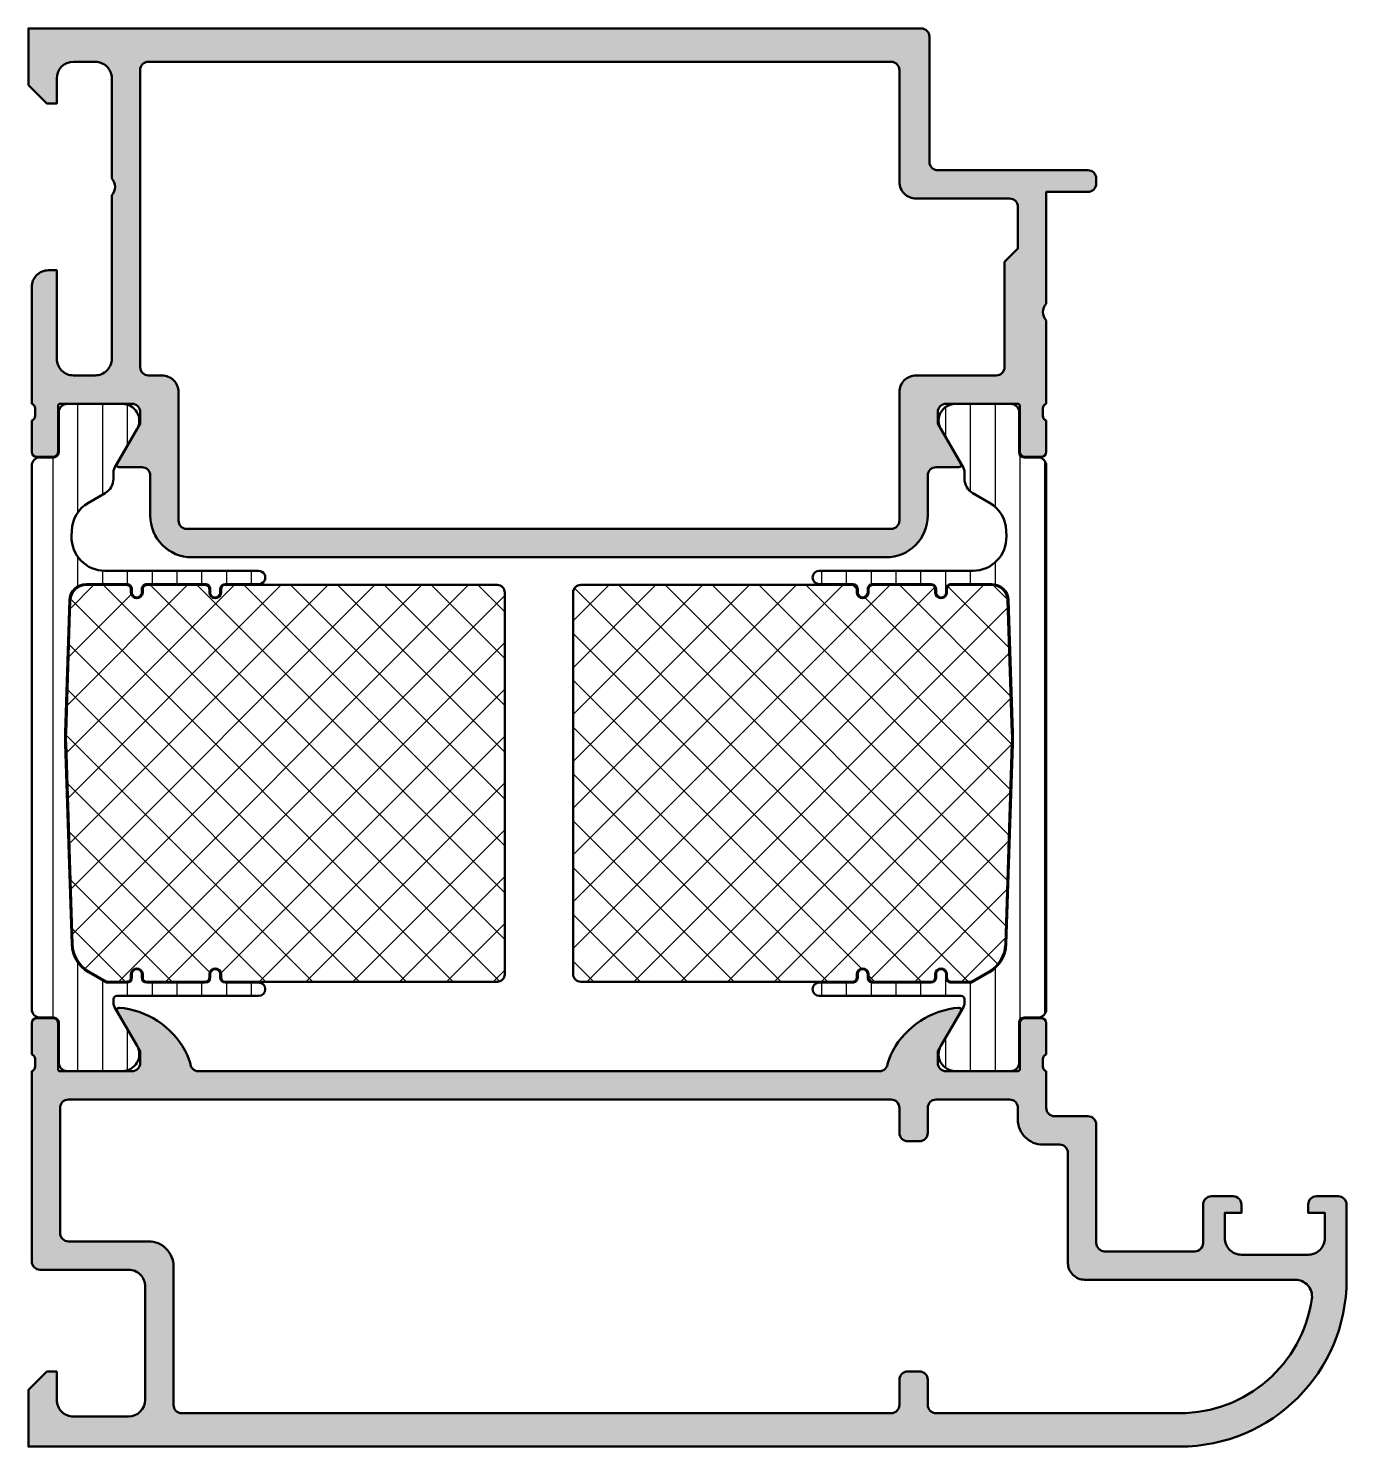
# Model space of a CAD drawing. Extents: x 0 to 79, y 0 to 85.
import ezdxf

# ---------------------------------------------------------------- set-up
doc = ezdxf.new("R2010")
doc.units = 0
for name, color, linetype, lineweight in [('0S-Alu contour', 7, 'Continuous', 50), ('0S-Alu hatch', 252, 'Continuous', 25), ('0S-Plastic contour', 254, 'Continuous', 50), ('0S-Plastic hatch', 253, 'Continuous', 25), ('0S-PT contour', 91, 'Continuous', 50), ('0S-PT hatch', 103, 'Continuous', 25)]:
    doc.layers.add(name, color=color, linetype=linetype, lineweight=lineweight)
pattern_1 = [(90, (0, 0), (-1.4859, 0), [])]
pattern_2 = [(135, (0, 0), (-1.403165018917055, -1.403165018917055), []), (225, (0, 0), (1.403165018917055, -1.403165018917055), [])]

# ---------------------------------------------------------------- blocks, each defined once
blk = doc.blocks.new('398560__84E95FE7_F6A2_4F04_B85B_2B757A837F5D_')
at = {"layer": '0S-Alu hatch'}
h = blk.add_hatch(color=256, dxfattribs=at)
edge = h.paths.add_edge_path()
edge.add_line((-2.222e-13, 81.60000610351528), (1.099998474121553, 80.49999999999989))
edge.add_line((1.099998474121553, 80.49999999999989), (1.69999694824242, 80.49999999999977))
edge.add_line((1.69999694824242, 80.49999999999977), (1.699996948242192, 81.99999694824169))
edge.add_ellipse((2.700002467840547, 81.99999142864355), major_axis=(-1.000005519613587, 0), ratio=1, start_angle=270.0003162479187, end_angle=359.99968375205344, ccw=False)
edge.add_line((2.699996948242647, 82.99999694824191), (3.999992370595242, 82.99999694824191))
edge.add_ellipse((4.000007629507526, 82.0000048238678), major_axis=(-0.9999921244905349, 0), ratio=1, start_angle=179.9991257291162, end_angle=270.00087427815924, ccw=False)
edge.add_line((4.999999753881644, 81.99998956508249), (4.999992370605474, 76.00000002235299))
edge.add_ellipse((4.475044746914123, 75.50000764057097), major_axis=(-0.7249568190307994, 0), ratio=1, start_angle=136.3947622148769, end_angle=223.6052377851232, ccw=False)
edge.add_line((4.999992370605474, 75.00001525878895), (4.999992370605701, 65.20034669530548))
edge.add_ellipse((3.999998755333619, 65.20034031059751), major_axis=(-0.9999936152924648, 0), ratio=1, start_angle=90.0000713146253, end_angle=180.0003658188442, ccw=False)
edge.add_line((4.000000000000687, 64.20034669530583), (2.699996948232188, 64.20034669530583))
edge.add_ellipse((2.699989318790128, 65.20033906594063), major_axis=(-0.9999923706639045, 0), ratio=1, start_angle=-0.0008742696331864863, end_angle=90.00043713816513, ccw=False)
edge.add_line((1.699996948242647, 65.20035432470786), (1.69999694824242, 70.50001525878929))
edge.add_line((1.69999694824242, 70.50001525878929), (1.19999694823196, 70.50001525878906))
edge.add_arc((1.19997405918539, 69.50003814624515), 0.999977112805884, 89.99868852421835, 180.0034971356453)
edge.add_line((0.1999969482421933, 69.49997711111072), (0.1999969482421927, 62.50034669530592))
edge.add_ellipse((0.1211605016991602, 62.23282610331281), major_axis=(-0.2788950563274177, 0), ratio=1, start_angle=178.8354106259032, end_angle=253.5801235805092, ccw=False)
edge.add_line((0.3999979482421915, 62.22715769531444), (0.3999979482421931, 61.77356369531445))
edge.add_ellipse((0.1211298525990346, 61.76790303583739), major_axis=(-0.27892554173714, 0), ratio=1, start_angle=106.4245945553526, end_angle=181.1628700728881, ccw=False)
edge.add_line((0.1999969482421901, 61.50035969531445), (0.1999969482421927, 59.62034869530592))
edge.add_arc((0.4999969482421895, 59.62034869530592), 0.2999999999999967, 180, 269.9999999999999)
edge.add_line((0.4999969482421889, 59.32034869530593), (1.479971267284976, 59.32034869530593))
edge.add_arc((1.479971267284977, 59.62034869530594), 0.3000000000000043, 269.9999999999998, 360)
edge.add_line((1.779971267284981, 59.62034869530594), (1.779971267284982, 62.38034669530593))
edge.add_ellipse((1.899963637890458, 62.38034669530593), major_axis=(-0.1199923706054766, 0), ratio=1, start_angle=270.0000000000018, end_angle=360, ccw=False)
edge.add_line((1.899963637890454, 62.5003390659114), (6.199989318847419, 62.50034669530589))
edge.add_ellipse((6.199999638958145, 62.00035701541661), major_axis=(-0.4999896799957818, 0), ratio=1, start_angle=179.9988173777202, end_angle=270.0011826219867, ccw=False)
edge.add_line((6.699989318847419, 62.00034669530602), (6.699989318848102, 61.30034974706325))
edge.add_line((6.699989318848102, 61.30034974706325), (5.311744689941624, 58.89582399022742))
edge.add_arc((5.438705732802485, 58.83914027023564), 0.1390401039859518, 155.9408883990849, 266.6087467658185)
edge.add_line((5.430480957031468, 58.70034364354775), (6.799989318842781, 58.70034364354808))
edge.add_ellipse((6.799989318847559, 58.20034364354786), major_axis=(-0.5000000000002274, 0), ratio=1, start_angle=180, end_angle=270.00000000054746, ccw=False)
edge.add_line((7.299989318847783, 58.20034364354786), (7.299989319543774, 55.80002746582045))
edge.add_arc((9.799989319543938, 55.80002746582039), 2.500000000000163, 180, 269.9999999999962)
edge.add_line((9.799989319543773, 53.30002746582022), (51.40000381539312, 53.3000274658201))
edge.add_arc((51.40000381539325, 55.80002746582), 2.499999999999882, 269.9999999999973, 360)
edge.add_line((53.90000381539313, 55.80002746582), (53.90000381469736, 58.20050386083313))
edge.add_ellipse((54.39988557422049, 58.20046189624729), major_axis=(-0.4998817612845702, 0), ratio=1, start_angle=269.98644743496016, end_angle=359.99519007522844, ccw=False)
edge.add_line((54.40000381469259, 58.70034364354774), (55.76951217651299, 58.70034364354808))
edge.add_arc((55.76127923141559, 58.83914523234844), 0.1390455408795359, 273.3944926787322, 384.0558721558797)
edge.add_line((55.88824844360398, 58.89582399022777), (54.50000381469704, 61.30034974706302))
edge.add_line((54.50000381469704, 61.30034974706302), (54.5000038146975, 62.00034669531589))
edge.add_ellipse((54.99998092657211, 62.00036958383851), major_axis=(-0.4999771123985224, 0), ratio=1, start_angle=-90.0034972163437, end_angle=0.0026229516075773063, ccw=False)
edge.add_line((55.000011444145, 62.50034669530567), (59.30002949704644, 62.50034669344879))
edge.add_ellipse((59.30001647502646, 62.38034130140865), major_axis=(-0.120005392746664, 0), ratio=1, start_angle=180.002575280517, end_angle=269.9937827228439, ccw=False)
edge.add_line((59.42002186765191, 62.38034669530594), (59.42002186765192, 59.62034869530594))
edge.add_arc((59.72002186765193, 59.62034869530594), 0.3000000000000114, 180, 269.9999999999986)
edge.add_line((59.72002186765192, 59.32034869530593), (60.69999618669471, 59.32034869530593))
edge.add_arc((60.69999618669471, 59.62034869530592), 0.2999999999999971, 270, 360)
edge.add_line((60.99999618669471, 59.62034869530592), (60.99999618669471, 61.50035969531444))
edge.add_ellipse((61.07886328233789, 61.76790303583739), major_axis=(-0.2789255417371599, 0), ratio=1, start_angle=-1.1628700728862214, end_angle=73.57540544464422, ccw=False)
edge.add_line((60.7999951866947, 61.77356369531445), (60.7999951866947, 62.22715769531444))
edge.add_ellipse((61.07883263129797, 62.23282610327357), major_axis=(-0.2788950543872521, 0), ratio=1, start_angle=-73.58012358047131, end_angle=1.164589374136085, ccw=False)
edge.add_line((60.99999618530319, 62.50034669340559), (60.99999618530319, 67.50003515372532))
edge.add_ellipse((61.52494373582885, 68.00002746582028), major_axis=(-0.7249567179886995, 0), ratio=1, start_angle=-43.60523778509622, end_angle=43.6052377851488, ccw=False)
edge.add_line((60.99999618530274, 68.50001977791476), (60.99999618530274, 75.20002746582031))
edge.add_line((60.99999618530274, 75.20002746582031), (63.49998855590321, 75.20002746582031))
edge.add_arc((63.50001907628098, 75.69999695033688), 0.4999694854481195, 269.9965024088714, 360.0087431756967)
edge.add_line((63.99998855590798, 75.70007324428164), (63.99998855590798, 76.00000000000011))
edge.add_arc((63.50001907255527, 76.00003051944131), 0.4999694842842076, 359.9965025161795, 450.0069945411647)
edge.add_line((63.49995803739421, 76.5), (54.49999618530297, 76.49999999999977))
edge.add_ellipse((54.49999001016847, 76.99999382486527), major_axis=(-0.4999938249036312, 0), ratio=1, start_angle=-0.000707626428607, end_angle=90.0007076270291, ccw=False)
edge.add_line((53.99999618530297, 76.99999999999903), (53.99999618530274, 84.50000000000001))
edge.add_arc((53.4999934444353, 84.49999725913256), 0.5000027408749566, 0.0003140784807261, 89.99968592142216)
edge.add_line((53.49999618530297, 85), (7.1e-15, 85))
edge.add_line((7.1e-15, 85), (-2.222e-13, 81.60000610351528))
edge = h.paths.add_edge_path()
edge.add_ellipse((7.199992370837881, 82.50000305175809), major_axis=(-0.5000000002323761, 0), ratio=1, start_angle=269.99825147212016, end_angle=360, ccw=False)
edge.add_line((7.200007629622168, 83.00000305175762), (51.69999313354493, 83.00000305175762))
edge.add_ellipse((51.69998783306506, 82.49999775127776), major_axis=(-0.5000053005079649, 0), ratio=1, start_angle=180.0006073835969, end_angle=269.9993926161869, ccw=False)
edge.add_line((52.19999313354493, 82.50000305175763), (52.19999313354493, 75.80002746579834))
edge.add_arc((53.19997787478515, 75.80001220714752), 0.9999847413566346, 179.9991257303668, 270.0004371381936)
edge.add_line((53.1999855041695, 74.80002746582), (58.79999313354006, 74.80002746582034))
edge.add_ellipse((58.79995498599016, 74.2999893187893), major_axis=(-0.5000381484861549, 0), ratio=1, start_angle=180.0034967900412, end_angle=269.9956289462777, ccw=False)
edge.add_line((59.29999313354507, 74.30001983636737), (59.29999292450726, 71.80001968220802))
edge.add_line((59.29999292450726, 71.80001968220802), (58.49998856494449, 71.00001532264594))
edge.add_line((58.49998856494449, 71.00001532264594), (58.49998856488538, 64.70034669530487))
edge.add_ellipse((57.99999619218532, 64.70033906521186), major_axis=(-0.4999923727582761, 0), ratio=1, start_angle=89.99388005656482, end_angle=180.0008743575903, ccw=False)
edge.add_line((57.99994278641862, 64.20034669530583), (53.19999313354425, 64.20034669530548))
edge.add_arc((53.19998728625908, 63.2003525425911), 0.9999941527314815, 89.99966497327978, 180.0003350264793)
edge.add_line((52.1999931335447, 63.2003466953056), (52.19999313354538, 55.50002746582091))
edge.add_ellipse((51.69996261736393, 55.50005798200164), major_axis=(-0.5000305171126375, 0), ratio=1, start_angle=90.00349684281463, end_angle=179.9965033166905, ccw=False)
edge.add_line((51.69999313493669, 55.00002746582026), (9.499999999999766, 55.00002746582049))
edge.add_ellipse((9.500018361578253, 55.50003819936825), major_axis=(-0.5000107338848943, 0), ratio=1, start_angle=0.004726929340108654, end_angle=89.99789596326337, ccw=False)
edge.add_line((9.000007629394977, 55.49999694824226), (8.99998503464439, 63.20034669533159))
edge.add_arc((7.999987416753132, 63.20034907741531), 0.9999976178940935, 359.9998635163313, 450.0001532976543)
edge.add_line((7.999984741210701, 64.20034669530583), (7.19999237060505, 64.20034669530583))
edge.add_ellipse((7.19999237060505, 64.70034669530537), major_axis=(-0.4999999999995453, 0), ratio=1, start_angle=0, end_angle=90, ccw=False)
edge.add_line((6.699992370605505, 64.70034669530548), (6.699992370605505, 82.50000305175809))
at = {"layer": '0S-Alu contour', "color": 7}
for points in [[(53.49999618530297, 85), (7.1e-15, 85), (-2.222e-13, 81.60000610351528)], [(53.99999618530297, 76.99999999999903), (53.99999618530274, 84.50000000000001)], [(2.699996948242647, 82.99999694824191), (3.999992370595242, 82.99999694824191)], [(6.699992370605505, 64.70034669530548), (6.699992370605505, 82.50000305175809)], [(7.200007629622168, 83.00000305175762), (51.69999313354493, 83.00000305175762)], [(52.19999313354493, 82.50000305175763), (52.19999313354493, 75.80002746579834)], [(-2.222e-13, 81.60000610351528), (1.099998474121553, 80.49999999999989), (1.69999694824242, 80.49999999999977), (1.699996948242192, 81.99999694824169)], [(4.999999753881644, 81.99998956508249), (4.999992370605474, 76.00000002235299)], [(63.49995803739421, 76.5), (54.49999618530297, 76.49999999999977)], [(63.99998855590798, 75.70007324428164), (63.99998855590798, 76.00000000000011)], [(4.999992370605474, 75.00001525878895), (4.999992370605701, 65.20034669530548)], [(60.99999618530274, 68.50001977791476), (60.99999618530274, 75.20002746582031), (63.49998855590321, 75.20002746582031)], [(53.1999855041695, 74.80002746582), (58.79999313354006, 74.80002746582034)], [(59.29999313354507, 74.30001983636737), (59.29999292450726, 71.80001968220802), (58.49998856494449, 71.00001532264594), (58.49998856488538, 64.70034669530487)], [(1.699996948242647, 65.20035432470786), (1.69999694824242, 70.50001525878929), (1.19999694823196, 70.50001525878906)], [(0.1999969482421933, 69.49997711111072), (0.1999969482421927, 62.50034669530592)], [(60.99999618530319, 62.50034669340559), (60.99999618530319, 67.50003515372532)], [(4.000000000000687, 64.20034669530583), (2.699996948232188, 64.20034669530583)], [(7.999984741210701, 64.20034669530583), (7.19999237060505, 64.20034669530583)], [(57.99994278641862, 64.20034669530583), (53.19999313354425, 64.20034669530548)], [(9.000007629394977, 55.49999694824226), (8.99998503464439, 63.20034669533159)], [(52.1999931335447, 63.2003466953056), (52.19999313354538, 55.50002746582091)], [(0.3999979482421915, 62.22715769531444), (0.3999979482421931, 61.77356369531445)], [(1.779971267284981, 59.62034869530594), (1.779971267284982, 62.38034669530593)], [(1.899963637890454, 62.5003390659114), (6.199989318847419, 62.50034669530589)], [(55.000011444145, 62.50034669530567), (59.30002949704644, 62.50034669344879)], [(59.42002186765191, 62.38034669530594), (59.42002186765192, 59.62034869530594)], [(60.7999951866947, 61.77356369531445), (60.7999951866947, 62.22715769531444)], [(0.1999969482421901, 61.50035969531445), (0.1999969482421927, 59.62034869530592)], [(6.699989318847419, 62.00034669530602), (6.699989318848102, 61.30034974706325), (5.311744689941624, 58.89582399022742)], [(55.88824844360398, 58.89582399022777), (54.50000381469704, 61.30034974706302), (54.5000038146975, 62.00034669531589)], [(60.99999618669471, 59.62034869530592), (60.99999618669471, 61.50035969531444)], [(0.4999969482421889, 59.32034869530593), (1.479971267284976, 59.32034869530593)], [(5.430480957031468, 58.70034364354775), (6.799989318842781, 58.70034364354808)], [(54.40000381469259, 58.70034364354774), (55.76951217651299, 58.70034364354808)], [(59.72002186765192, 59.32034869530593), (60.69999618669471, 59.32034869530593)], [(7.299989318847783, 58.20034364354786), (7.299989319543774, 55.80002746582045)], [(53.90000381539313, 55.80002746582), (53.90000381469736, 58.20050386083313)], [(51.69999313493669, 55.00002746582026), (9.499999999999764, 55.00002746582049)], [(9.799989319543773, 53.30002746582022), (51.40000381539312, 53.3000274658201)]]:
    blk.add_lwpolyline(points, dxfattribs=at)
for centre, radius, start, end in [((53.4999934444353, 84.49999725913256), 0.5000027408749566, 0.0003140784807261, 89.99968592142216), ((53.19997787478515, 75.80001220714752), 0.9999847413566346, 179.9991257303668, 270.0004371381936), ((63.50001907255527, 76.00003051944131), 0.4999694842842076, 359.9965025161795, 90.00699454116474), ((63.50001907628098, 75.69999695033688), 0.4999694854481195, 269.9965024088714, 0.0087431756966592), ((1.19997405918539, 69.50003814624515), 0.999977112805884, 89.99868852421835, 180.0034971356453), ((7.999987416753132, 63.20034907741531), 0.9999976178940935, 359.9998635163313, 90.00015329765439), ((53.19998728625908, 63.2003525425911), 0.9999941527314815, 89.99966497327978, 180.0003350264793), ((0.4999969482421895, 59.62034869530592), 0.2999999999999967, 180, 269.9999999999999), ((1.479971267284977, 59.62034869530594), 0.3000000000000043, 269.9999999999998, 0), ((59.72002186765193, 59.62034869530594), 0.3000000000000114, 180, 269.9999999999986), ((60.69999618669471, 59.62034869530592), 0.2999999999999971, 270, 0), ((5.438705732802485, 58.83914027023564), 0.1390401039859518, 155.9408883990849, 266.6087467658185), ((55.76127923141559, 58.83914523234844), 0.1390455408795359, 273.3944926787322, 24.05587215587973), ((9.799989319543938, 55.80002746582039), 2.500000000000163, 180, 269.9999999999962), ((51.40000381539325, 55.80002746582), 2.499999999999882, 269.9999999999973, 0)]:
    blk.add_arc(centre, radius, start, end, dxfattribs=at)
at = {"layer": '0S-Alu contour', "color": 7, "extrusion": (0, 0, -1)}
for centre, radius, start, end in [((-2.700002467840547, 81.99999142864355), 1.000005519613587, 0.0003162479465275, 89.99968375208128), ((-4.000007629507526, 82.0000048238678), 0.9999921244905351, 89.99912572184076, 180.0008742708838), ((-7.199992370837881, 82.50000305175809), 0.5000000002323761, 0, 90.00174852787983), ((-51.69998783306506, 82.49999775127776), 0.5000053005079649, 90.00060738381305, 179.9993926164031), ((-54.49999001016847, 76.99999382486527), 0.4999938249036312, 269.9992923729709, 0.0007076264285856), ((-4.475044746914123, 75.50000764057097), 0.7249568190307994, 136.3947622148768, 223.6052377851232), ((-58.79995498599016, 74.2999893187893), 0.5000381484861549, 90.0043710537223, 179.9965032099588), ((-61.52494373582885, 68.00002746582028), 0.7249567179886995, 316.3947622148512, 43.60523778509627), ((-2.699989318790128, 65.20033906594063), 0.9999923706639045, 269.9995628618349, 0.0008742696332149), ((-3.999998755333619, 65.20034031059751), 0.9999936152924648, 179.9996341811558, 269.9999286853747), ((-7.19999237060505, 64.70034669530537), 0.4999999999995453, 270, 0), ((-57.99999619218532, 64.70033906521186), 0.4999923727582761, 179.9991256424097, 270.0061199434353), ((-0.1211605016991602, 62.23282610331281), 0.2788950563274177, 106.4198764194908, 181.1645893740969), ((-1.899963637890458, 62.38034669530593), 0.1199923706054766, 0, 89.9999999999982), ((-6.199999638958145, 62.00035701541661), 0.4999896799957818, 89.99881737801329, 180.0011826222798), ((-54.99998092657211, 62.00036958383851), 0.4999771123985224, 359.9973770483924, 90.00349721634373), ((-59.30001647502646, 62.38034130140865), 0.120005392746664, 90.0062172771561, 179.997424719483), ((-61.07883263129797, 62.23282610327357), 0.2788950543872521, 358.8354106258639, 73.5801235804714), ((-0.1211298525990346, 61.76790303583739), 0.27892554173714, 178.8371299271119, 253.5754054446474), ((-61.07886328233789, 61.76790303583739), 0.2789255417371599, 286.4245945553559, 1.162870072886224), ((-6.799989318847559, 58.20034364354786), 0.5000000000002274, 89.99999999945254, 180), ((-54.39988557422049, 58.20046189624729), 0.4998817612845703, 0.0048099247715768, 90.01355256503982), ((-9.500018361578253, 55.50003819936825), 0.5000107338848943, 270.0021040367367, 359.9952730706599), ((-51.69996261736393, 55.50005798200164), 0.5000305171126375, 180.0034966833096, 269.9965031571854)]:
    blk.add_arc(centre, radius, start, end, dxfattribs=at)
blk = doc.blocks.new('284169__55779A36_5133_4B1D_9C67_BDA70F82D8F0___F9B55801_EE3A_4E34_8702_1C7A3E6F2F7D_')
at = {"layer": '0S-Plastic hatch'}
h = blk.add_hatch(dxfattribs=at)
h.set_pattern_fill('ANSI31', color=256, scale=0.4680000000000001, angle=45, style=0)
h.set_pattern_definition(pattern_1)
edge = h.paths.add_edge_path()
edge.add_line((0.1999702453614239, 58.79000299999987), (0.1999702453614521, 26.2099969999998))
edge.add_arc((0.6999702453614522, 26.2099969999998), 0.5000000000000001, 180, 270.000000000008)
edge.add_line((0.6999702453615223, 25.7099969999998), (1.520302918618995, 25.70999699999991))
edge.add_ellipse((1.520302918618993, 25.40999699999984), major_axis=(-0.3000000000000718, 0), ratio=1, start_angle=180, end_angle=269.99999999999955, ccw=False)
edge.add_line((1.820302918619063, 25.4099969999999), (1.819968289312896, 23.0099986170636))
edge.add_arc((2.319964266751583, 23.0099959774386), 0.4999959774456543, 179.9996975182267, 270.0003024811965)
edge.add_line((2.319966906376748, 22.50999999999992), (5.635129593192914, 22.50999999999992))
edge.add_arc((5.647007036272789, 23.50992946068484), 0.9999999999998763, 269.3194566383534, 389.9999965993499)
edge.add_line((6.513032469733389, 24.00992940928397), (5.166957528631099, 26.34139991764104))
edge.add_ellipse((5.599970245361469, 26.59139989194057), major_axis=(-0.4999999999999833, 0), ratio=1, start_angle=0, end_angle=29.99999659934292, ccw=False)
edge.add_line((5.099970245361487, 26.59139989194057), (5.099970245361458, 26.81001272907992))
edge.add_ellipse((5.299970245361432, 26.81001272907994), major_axis=(-0.1999999999999744, 0), ratio=1, start_angle=269.9999999999959, end_angle=360, ccw=False)
edge.add_line((5.299970245361446, 27.01001272907991), (13.79997024536147, 27.01001272907986))
edge.add_arc((13.79997024536149, 27.41001272907985), 0.3999999999999879, 269.999999999998, 449.9999999999979)
edge.add_line((13.7999702453615, 27.81001272907984), (11.79997024536156, 27.81001272907987))
edge.add_ellipse((11.79997024536157, 28.11001272907992), major_axis=(-0.3000000000000504, 0), ratio=1, start_angle=0, end_angle=89.99999999999773, ccw=False)
edge.add_line((11.49997024536152, 28.11001272907992), (11.49997024536143, 28.31001272907995))
edge.add_arc((11.19997024536147, 28.31001272907995), 0.2999999999999687, 0, 180)
edge.add_line((10.8999702453615, 28.31001272907995), (10.89997024536158, 28.11001272908005))
edge.add_ellipse((10.59997024536142, 28.11001272907997), major_axis=(-0.3000000000001677, 0), ratio=1, start_angle=90.0000000000133, end_angle=180, ccw=False)
edge.add_line((10.59997024536148, 27.8100127290798), (7.099970245361484, 27.81001272907989))
edge.add_ellipse((7.099970245361499, 28.11001272907992), major_axis=(-0.3000000000000256, 0), ratio=1, start_angle=0, end_angle=89.99999999999733, ccw=False)
edge.add_line((6.799970245361473, 28.11001272907992), (6.799970245361361, 28.31001272907995))
edge.add_arc((6.499970245361378, 28.31001272907995), 0.2999999999999829, 0, 180)
edge.add_line((6.199970245361395, 28.31001272907995), (6.19997024536148, 28.11001272907999))
edge.add_ellipse((5.899970245361455, 28.11001272907995), major_axis=(-0.3000000000000256, 0), ratio=1, start_angle=90.00000000000801, end_angle=180, ccw=False)
edge.add_line((5.899970245361497, 27.81001272907992), (4.735868630161048, 27.81001272907995))
edge.add_ellipse((4.735868630161069, 28.01001272871143), major_axis=(-0.1999999996314798, 0), ratio=1, start_angle=59.99999999999358, end_angle=89.99999999999392, ccw=False)
edge.add_line((4.63586863034531, 27.8368076482737), (3.599066147054584, 28.43540571210509))
edge.add_ellipse((4.599065981625608, 30.16745660626693), major_axis=(-1.999999992277227, 0), ratio=1, start_angle=1.7229977105125158, end_angle=60.00000534461259, ccw=False)
edge.add_line((2.599970245361487, 30.10732170492405), (2.205350815397518, 42.13201509160888))
edge.add_ellipse((12.19997024533678, 42.46001272908051), major_axis=(-9.999999999975326, 0), ratio=1, start_angle=-1.8796251589939743, end_angle=1.879625158997726, ccw=False)
edge.add_line((2.205350815397489, 42.78801036655154), (2.463125166715554, 50.7228124928272))
edge.add_ellipse((3.46258710971195, 50.69001272908001), major_axis=(-1.000000000000001, 0), ratio=1, start_angle=269.99999999999915, end_angle=358.12037484100546, ccw=False)
edge.add_line((3.462587109711965, 51.69001272908001), (5.899970245361505, 51.69001272907993))
edge.add_ellipse((5.899970245361513, 51.39001272907997), major_axis=(-0.2999999999999616, 0), ratio=1, start_angle=180, end_angle=270.00000000000136, ccw=False)
edge.add_line((6.199970245361477, 51.39001272907999), (6.199970245361453, 51.19001272907995))
edge.add_arc((6.499970245361436, 51.19001272907993), 0.2999999999999829, 180, 360)
edge.add_line((6.799970245361419, 51.19001272907993), (6.799970245361418, 51.39001272907993))
edge.add_ellipse((7.099970245361358, 51.39001272907994), major_axis=(-0.2999999999999403, 0), ratio=1, start_angle=269.9999999999971, end_angle=360, ccw=False)
edge.add_line((7.099970245361373, 51.69001272907988), (10.59997024536163, 51.69001272907994))
edge.add_ellipse((10.59997024536164, 51.39001272908002), major_axis=(-0.299999999999919, 0), ratio=1, start_angle=180, end_angle=270.0000000000017, ccw=False)
edge.add_line((10.89997024536156, 51.39001272908004), (10.89997024536147, 51.19001272907991))
edge.add_arc((11.19997024536147, 51.19001272907993), 0.2999999999999989, 180, 360)
edge.add_line((11.49997024536147, 51.19001272907995), (11.49997024536152, 51.39001272907994))
edge.add_ellipse((11.7999702453615, 51.39001272907997), major_axis=(-0.2999999999999829, 0), ratio=1, start_angle=270.0000000000048, end_angle=360, ccw=False)
edge.add_line((11.79997024536148, 51.69001272907995), (13.79997024536148, 51.69001272907993))
edge.add_arc((13.79997024536148, 52.09001272907991), 0.3999999999999844, 270, 450.0000000000002)
edge.add_line((13.79997024536147, 52.4900127290799), (4.587831657661139, 52.49001272907985))
edge.add_ellipse((4.587831657661109, 54.49001272907987), major_axis=(-2.000000000000021, 0), ratio=1, start_angle=-1.8796251589948838, end_angle=90.0000000000008, ccw=False)
edge.add_line((2.588907771668297, 54.55561225657426), (2.59997024536143, 54.89270375323555))
edge.add_ellipse((4.599065989344886, 54.83256885166055), major_axis=(-2.000000000000051, 0), ratio=1, start_angle=299.9999946553889, end_angle=358.2770022894899, ccw=False)
edge.add_line((3.599066150912401, 56.56461975251052), (4.599970164577694, 57.14249182557641))
edge.add_arc((4.099970245361392, 58.00851727600138), 1.000000000000034, 299.9999946553925, 360)
edge.add_line((5.099970245361427, 58.00851727600139), (5.099970245361491, 58.40860010805925))
edge.add_ellipse((5.599970245361473, 58.40860010805918), major_axis=(-0.4999999999999823, 0), ratio=1, start_angle=330.00000340065606, end_angle=360, ccw=False)
edge.add_line((5.166957528631107, 58.65860008235872), (6.513032469733504, 60.99007059071581))
edge.add_arc((5.647007036272892, 61.49007053931497), 0.9999999999999021, 330.0000034006489, 450.6805433616455)
edge.add_line((5.635129593193034, 62.48999999999991), (2.319966906376628, 62.48999999999991))
edge.add_arc((2.319964266751469, 61.9900040225611), 0.4999959774457751, 89.99969751880425, 180.0003024817733)
edge.add_line((1.819968289312662, 61.99000138293611), (1.820302918618949, 59.59000299999988))
edge.add_ellipse((1.520302918618929, 59.59000299999988), major_axis=(-0.3000000000000196, 0), ratio=1, start_angle=90.00000000001342, end_angle=180, ccw=False)
edge.add_line((1.520302918618999, 59.29000299999986), (0.6999702453614196, 59.29000299999986))
edge.add_arc((0.6999702453614216, 58.79000299999987), 0.5, 90.00000000000021, 180)
at = {"layer": '0S-Plastic contour', "color": 7}
for points in [[(5.635129593193034, 62.48999999999991), (2.319966906376628, 62.48999999999991)], [(1.819968289312662, 61.99000138293611), (1.820302918618949, 59.59000299999988)], [(5.166957528631107, 58.65860008235872), (6.513032469733504, 60.99007059071581)], [(0.1999702453614239, 58.79000299999987), (0.1999702453614521, 26.2099969999998)], [(1.520302918618999, 59.29000299999986), (0.6999702453614196, 59.29000299999986)], [(5.099970245361427, 58.00851727600139), (5.099970245361491, 58.40860010805925)], [(3.599066150912401, 56.56461975251052), (4.599970164577694, 57.14249182557641)], [(2.588907771668297, 54.55561225657426), (2.59997024536143, 54.89270375323555)], [(13.79997024536147, 52.4900127290799), (4.587831657661139, 52.49001272907985)], [(3.462587109711965, 51.69001272908001), (5.899970245361505, 51.69001272907993)], [(6.199970245361477, 51.39001272907999), (6.199970245361453, 51.19001272907995)], [(6.799970245361419, 51.19001272907993), (6.799970245361418, 51.39001272907993)], [(7.099970245361373, 51.69001272907988), (10.59997024536163, 51.69001272907994)], [(10.89997024536156, 51.39001272908004), (10.89997024536147, 51.19001272907991)], [(11.49997024536147, 51.19001272907995), (11.49997024536152, 51.39001272907994)], [(11.79997024536148, 51.69001272907995), (13.79997024536148, 51.69001272907993)], [(2.205350815397489, 42.78801036655154), (2.463125166715554, 50.7228124928272)], [(2.599970245361487, 30.10732170492405), (2.205350815397518, 42.13201509160888)], [(4.63586863034531, 27.8368076482737), (3.599066147054584, 28.43540571210509)], [(6.199970245361395, 28.31001272907995), (6.19997024536148, 28.11001272907999)], [(6.799970245361473, 28.11001272907992), (6.799970245361361, 28.31001272907995)], [(10.8999702453615, 28.31001272907995), (10.89997024536158, 28.11001272908005)], [(11.49997024536152, 28.11001272907992), (11.49997024536143, 28.31001272907995)], [(5.899970245361497, 27.81001272907992), (4.735868630161048, 27.81001272907995)], [(10.59997024536148, 27.8100127290798), (7.099970245361484, 27.81001272907989)], [(13.7999702453615, 27.81001272907984), (11.79997024536156, 27.81001272907987)], [(5.099970245361487, 26.59139989194057), (5.099970245361458, 26.81001272907992)], [(5.299970245361446, 27.01001272907991), (13.79997024536147, 27.01001272907986)], [(0.6999702453615223, 25.7099969999998), (1.520302918618995, 25.70999699999991)], [(6.513032469733389, 24.00992940928397), (5.166957528631099, 26.34139991764104)], [(1.820302918619063, 25.4099969999999), (1.819968289312896, 23.0099986170636)], [(2.319966906376748, 22.50999999999992), (5.635129593192914, 22.50999999999992)]]:
    blk.add_lwpolyline(points, dxfattribs=at)
for centre, radius, start, end in [((2.319964266751469, 61.9900040225611), 0.4999959774457751, 89.99969751880425, 180.0003024817733), ((5.647007036272892, 61.49007053931497), 0.9999999999999021, 330.0000034006489, 90.68054336164558), ((0.6999702453614216, 58.79000299999987), 0.5, 90.00000000000021, 180), ((4.099970245361392, 58.00851727600138), 1.000000000000034, 299.9999946553925, 0), ((13.79997024536148, 52.09001272907991), 0.3999999999999844, 270, 90.00000000000026), ((6.499970245361436, 51.19001272907993), 0.2999999999999829, 180, 0), ((11.19997024536147, 51.19001272907993), 0.2999999999999989, 180, 0), ((6.499970245361378, 28.31001272907995), 0.2999999999999829, 0, 180), ((11.19997024536147, 28.31001272907995), 0.2999999999999687, 0, 180), ((13.79997024536149, 27.41001272907985), 0.3999999999999879, 269.999999999998, 89.99999999999797), ((0.6999702453614522, 26.2099969999998), 0.5000000000000001, 180, 270.000000000008), ((5.647007036272789, 23.50992946068484), 0.9999999999998763, 269.3194566383534, 29.9999965993499), ((2.319964266751583, 23.0099959774386), 0.4999959774456543, 179.9996975182267, 270.0003024811965)]:
    blk.add_arc(centre, radius, start, end, dxfattribs=at)
at = {"layer": '0S-Plastic contour', "color": 7, "extrusion": (0, 0, -1)}
for centre, radius, start, end in [((-1.520302918618929, 59.59000299999988), 0.3000000000000196, 180, 269.9999999999866), ((-5.599970245361473, 58.40860010805918), 0.4999999999999823, 0, 29.99999659934392), ((-4.599065989344886, 54.83256885166055), 2.000000000000051, 1.722997710510139, 60.00000534461111), ((-4.587831657661109, 54.49001272907987), 2.000000000000021, 269.9999999999992, 1.879625158994947), ((-3.46258710971195, 50.69001272908001), 1.000000000000001, 1.879625158994559, 90.00000000000087), ((-5.899970245361513, 51.39001272907997), 0.2999999999999616, 89.99999999999864, 180), ((-7.099970245361358, 51.39001272907994), 0.2999999999999403, 0, 90.00000000000288), ((-10.59997024536164, 51.39001272908002), 0.299999999999919, 89.99999999999831, 180), ((-11.7999702453615, 51.39001272907997), 0.2999999999999829, 0, 89.99999999999525), ((-12.19997024533678, 42.46001272908051), 9.999999999975326, 358.1203748410023, 1.879625158993977), ((-4.599065981625608, 30.16745660626693), 1.999999992277227, 299.9999946553874, 358.2770022894875), ((-5.899970245361455, 28.11001272907995), 0.3000000000000256, 180, 269.999999999992), ((-7.099970245361499, 28.11001272907992), 0.3000000000000256, 270.0000000000027, 0), ((-10.59997024536142, 28.11001272907997), 0.3000000000001677, 180, 269.9999999999867), ((-11.79997024536157, 28.11001272907992), 0.3000000000000504, 270.0000000000023, 0), ((-4.735868630161069, 28.01001272871143), 0.1999999996314798, 270.0000000000061, 300.0000000000064), ((-5.299970245361432, 26.81001272907994), 0.1999999999999744, 0, 90.00000000000406), ((-5.599970245361469, 26.59139989194057), 0.4999999999999833, 330.0000034006571, 0), ((-1.520302918618993, 25.40999699999984), 0.3000000000000718, 90.00000000000047, 180)]:
    blk.add_arc(centre, radius, start, end, dxfattribs=at)
blk = doc.blocks.new('284169__30659638_8D4D_485D_A1C7_1A6C9A3BDD22___52407449_5530_48AD_AF31_6C0FF6A306E0_')
at = {"layer": '0S-Plastic hatch'}
h = blk.add_hatch(dxfattribs=at)
h.set_pattern_fill('ANSI31', color=256, scale=0.4680000000000001, angle=45, style=0)
h.set_pattern_definition(pattern_1)
edge = h.paths.add_edge_path()
edge.add_line((61.00000000000026, 58.79000299999968), (61.00000000000001, 26.20999699999961))
edge.add_ellipse((60.50000000000001, 26.20999699999961), major_axis=(-0.5, 0), ratio=1, start_angle=89.99999999999193, end_angle=180, ccw=False)
edge.add_line((60.49999999999994, 25.70999699999962), (59.67966732674247, 25.70999699999974))
edge.add_arc((59.67966732674247, 25.40999699999967), 0.3000000000000682, 90, 180)
edge.add_line((59.3796673267424, 25.40999699999967), (59.38000195604854, 23.00999861706342))
edge.add_ellipse((58.88000597860985, 23.00999597743844), major_axis=(-0.4999959774456614, 0), ratio=1, start_angle=89.99969751880428, end_angle=180.0003024817733, ccw=False)
edge.add_line((58.88000333898469, 22.50999999999975), (55.56484065216853, 22.50999999999977))
edge.add_ellipse((55.55296320908865, 23.50992946068469), major_axis=(-0.9999999999998763, 0), ratio=1, start_angle=-29.999996599350084, end_angle=90.68054336164619, ccw=False)
edge.add_line((54.68693777562806, 24.00992940928382), (56.03301271673037, 26.34139991764089))
edge.add_arc((55.59999999999998, 26.59139989194042), 0.4999999999999919, 330.0000034006578, 360)
edge.add_line((56.09999999999998, 26.59139989194035), (56.10000000000001, 26.81001272907977))
edge.add_arc((55.90000000000003, 26.81001272907979), 0.1999999999999749, 0, 90.00000000000406)
edge.add_line((55.90000000000002, 27.01001272907976), (47.39999999999999, 27.01001272907976))
edge.add_ellipse((47.39999999999998, 27.41001272907976), major_axis=(-0.3999999999999915, 0), ratio=1, start_angle=-89.99999999999898, end_angle=90.00000000000102, ccw=False)
edge.add_line((47.39999999999997, 27.81001272907974), (49.39999999999991, 27.81001272907976))
edge.add_arc((49.40000000000002, 28.11001272907976), 0.2999999999999971, 269.9999999999796, 360)
edge.add_line((49.70000000000002, 28.11001272907977), (49.70000000000005, 28.31001272907981))
edge.add_ellipse((50.00000000000007, 28.31001272907981), major_axis=(-0.3000000000000256, 0), ratio=1, start_angle=180, end_angle=360, ccw=False)
edge.add_line((50.3000000000001, 28.31001272907981), (50.29999999999998, 28.11001272907979))
edge.add_arc((50.60000000000005, 28.11001272907982), 0.3000000000000681, 180, 270.0000000000054)
edge.add_line((50.60000000000008, 27.81001272907975), (54.10000000000004, 27.81001272907973))
edge.add_arc((54.10000000000002, 28.11001272907977), 0.3000000000000397, 270.0000000000041, 360)
edge.add_line((54.40000000000006, 28.1100127290798), (54.40000000000003, 28.31001272907978))
edge.add_ellipse((54.70000000000005, 28.31001272907978), major_axis=(-0.3000000000000256, 0), ratio=1, start_angle=180, end_angle=360, ccw=False)
edge.add_line((55.00000000000008, 28.31001272907978), (54.99999999999997, 28.11001272907976))
edge.add_arc((55.30000000000001, 28.11001272907981), 0.3000000000000397, 180, 270.0000000000108)
edge.add_line((55.30000000000007, 27.81001272907978), (56.46410161520034, 27.81001272907977))
edge.add_arc((56.46410161520033, 28.01001272871102), 0.1999999996312497, 270.0000000000041, 300.0000000000063)
edge.add_line((56.56410161501597, 27.83680764827349), (57.60090409830701, 28.43540571210496))
edge.add_arc((56.6009042637359, 30.16745660626669), 1.999999992277173, 299.9999946553909, 358.2770022894913)
edge.add_line((58.59999999999998, 30.10732170492393), (58.99461942996402, 42.13201509160817))
edge.add_arc((49.00000000001221, 42.46001272908126), 9.999999999987907, 358.1203748409963, 361.8796251589878)
edge.add_line((58.99461942996411, 42.78801036655162), (58.73684507864616, 50.72281249282696))
edge.add_arc((57.73738313564971, 50.69001272907975), 1.000000000000055, 1.879625158995722, 90.00000000000122)
edge.add_line((57.73738313564969, 51.69001272907981), (55.30000000000018, 51.69001272907978))
edge.add_arc((55.30000000000018, 51.39001272907979), 0.2999999999999971, 89.99999999999729, 180)
edge.add_line((55.00000000000017, 51.39001272907979), (55.00000000000017, 51.19001272907977))
edge.add_ellipse((54.7000000000002, 51.19001272907978), major_axis=(-0.2999999999999829, 0), ratio=1, start_angle=0, end_angle=180, ccw=False)
edge.add_line((54.40000000000021, 51.19001272907978), (54.40000000000021, 51.39001272907976))
edge.add_arc((54.10000000000023, 51.39001272907979), 0.2999999999999829, 0, 90)
edge.add_line((54.10000000000023, 51.69001272907976), (50.60000000000012, 51.6900127290798))
edge.add_arc((50.60000000000009, 51.39001272907982), 0.2999999999999687, 89.99999999999594, 180)
edge.add_line((50.30000000000012, 51.39001272907982), (50.30000000000015, 51.19001272907981))
edge.add_ellipse((50.00000000000017, 51.19001272907981), major_axis=(-0.2999999999999829, 0), ratio=1, start_angle=0, end_angle=180, ccw=False)
edge.add_line((49.70000000000019, 51.19001272907981), (49.70000000000016, 51.39001272907986))
edge.add_arc((49.40000000000023, 51.39001272907987), 0.2999999999999332, 0, 89.99999999999864)
edge.add_line((49.40000000000024, 51.6900127290798), (47.40000000000015, 51.69001272907983))
edge.add_ellipse((47.40000000000015, 52.09001272907983), major_axis=(-0.3999999999999915, 0), ratio=1, start_angle=-90.00000000000102, end_angle=89.99999999999898, ccw=False)
edge.add_line((47.40000000000016, 52.49001272907982), (56.6121385877005, 52.49001272907969))
edge.add_arc((56.61213858770054, 54.4900127290797), 2.000000000000016, 269.9999999999988, 361.8796251589945)
edge.add_line((58.61106247369335, 54.55561225657409), (58.60000000000022, 54.89270375323538))
edge.add_arc((56.60090425601675, 54.83256885166039), 2.000000000000071, 1.722997710509716, 60.00000534461019)
edge.add_line((57.60090409444927, 56.56461975251036), (56.60000008078397, 57.14249182557626))
edge.add_ellipse((57.10000000000026, 58.00851727600122), major_axis=(-1.000000000000024, 0), ratio=1, start_angle=0, end_angle=60.0000053446077, ccw=False)
edge.add_line((56.10000000000024, 58.00851727600122), (56.10000000000018, 58.40860010805909))
edge.add_arc((55.6000000000002, 58.40860010805903), 0.4999999999999896, 0, 29.99999659934335)
edge.add_line((56.03301271673057, 58.65860008235856), (54.68693777562819, 60.99007059071567))
edge.add_ellipse((55.5529632090888, 61.49007053931482), major_axis=(-0.9999999999998939, 0), ratio=1, start_angle=-90.68054336164658, end_angle=29.999996599350993, ccw=False)
edge.add_line((55.56484065216867, 62.48999999999977), (58.88000333898506, 62.48999999999974))
edge.add_ellipse((58.88000597861022, 61.99000402256094), major_axis=(-0.4999959774457751, 0), ratio=1, start_angle=179.9996975182268, end_angle=270.0003024811948, ccw=False)
edge.add_line((59.38000195604903, 61.99000138293594), (59.37966732674273, 59.5900029999997))
edge.add_arc((59.67966732674273, 59.5900029999997), 0.3000000000000088, 180, 269.9999999999878)
edge.add_line((59.67966732674267, 59.29000299999969), (60.50000000000026, 59.29000299999968))
edge.add_ellipse((60.50000000000025, 58.79000299999968), major_axis=(-0.5, 0), ratio=1, start_angle=180, end_angle=269.9999999999992, ccw=False)
at = {"layer": '0S-Plastic contour', "color": 7}
for points in [[(55.56484065216867, 62.48999999999977), (58.88000333898506, 62.48999999999974)], [(59.38000195604903, 61.99000138293594), (59.37966732674273, 59.5900029999997)], [(56.03301271673057, 58.65860008235856), (54.68693777562819, 60.99007059071567)], [(59.67966732674267, 59.29000299999969), (60.50000000000026, 59.29000299999968)], [(61.00000000000026, 58.79000299999968), (61.00000000000001, 26.20999699999961)], [(56.10000000000024, 58.00851727600122), (56.10000000000018, 58.40860010805909)], [(57.60090409444927, 56.56461975251036), (56.60000008078397, 57.14249182557626)], [(58.61106247369335, 54.55561225657409), (58.60000000000022, 54.89270375323538)], [(47.40000000000016, 52.49001272907982), (56.6121385877005, 52.49001272907969)], [(49.40000000000024, 51.6900127290798), (47.40000000000015, 51.69001272907983)], [(49.70000000000019, 51.19001272907981), (49.70000000000016, 51.39001272907986)], [(50.30000000000012, 51.39001272907982), (50.30000000000015, 51.19001272907981)], [(54.10000000000023, 51.69001272907976), (50.60000000000012, 51.6900127290798)], [(54.40000000000021, 51.19001272907978), (54.40000000000021, 51.39001272907976)], [(55.00000000000017, 51.39001272907979), (55.00000000000017, 51.19001272907977)], [(57.73738313564969, 51.69001272907981), (55.30000000000018, 51.69001272907978)], [(58.99461942996411, 42.78801036655162), (58.73684507864616, 50.72281249282696)], [(58.59999999999998, 30.10732170492393), (58.99461942996402, 42.13201509160817)], [(49.70000000000002, 28.11001272907977), (49.70000000000005, 28.31001272907981)], [(50.3000000000001, 28.31001272907981), (50.29999999999998, 28.11001272907979)], [(54.40000000000006, 28.1100127290798), (54.40000000000003, 28.31001272907978)], [(55.00000000000008, 28.31001272907978), (54.99999999999997, 28.11001272907976)], [(56.56410161501597, 27.83680764827349), (57.60090409830701, 28.43540571210496)], [(47.39999999999997, 27.81001272907974), (49.39999999999991, 27.81001272907976)], [(50.60000000000008, 27.81001272907975), (54.10000000000004, 27.81001272907973)], [(55.30000000000007, 27.81001272907978), (56.46410161520034, 27.81001272907977)], [(55.90000000000002, 27.01001272907976), (47.39999999999999, 27.01001272907976)], [(56.09999999999998, 26.59139989194035), (56.10000000000001, 26.81001272907977)], [(54.68693777562806, 24.00992940928382), (56.03301271673037, 26.34139991764089)], [(60.49999999999994, 25.70999699999962), (59.67966732674247, 25.70999699999974)], [(59.3796673267424, 25.40999699999967), (59.38000195604854, 23.00999861706342)], [(58.88000333898469, 22.50999999999975), (55.56484065216853, 22.50999999999977)]]:
    blk.add_lwpolyline(points, dxfattribs=at)
at = {"layer": '0S-Plastic contour', "color": 7, "extrusion": (0, 0, -1)}
for centre, radius, start, end in [((-55.5529632090888, 61.49007053931482), 0.9999999999998939, 330.0000034006491, 90.68054336164656), ((-58.88000597861022, 61.99000402256094), 0.4999959774457751, 89.99969751880516, 180.0003024817733), ((-60.50000000000025, 58.79000299999968), 0.5, 90.00000000000081, 180), ((-57.10000000000026, 58.00851727600122), 1.000000000000024, 299.9999946553923, 0), ((-47.40000000000015, 52.09001272907983), 0.3999999999999915, 270.000000000001, 90.00000000000102), ((-50.00000000000017, 51.19001272907981), 0.2999999999999829, 180, 0), ((-54.7000000000002, 51.19001272907978), 0.2999999999999829, 180, 0), ((-50.00000000000007, 28.31001272907981), 0.3000000000000256, 0, 180), ((-54.70000000000005, 28.31001272907978), 0.3000000000000256, 0, 180), ((-47.39999999999998, 27.41001272907976), 0.3999999999999915, 269.999999999999, 89.99999999999898), ((-60.50000000000001, 26.20999699999961), 0.5, 180, 270.0000000000081), ((-55.55296320908865, 23.50992946068469), 0.9999999999998763, 269.3194566383538, 29.9999965993501), ((-58.88000597860985, 23.00999597743844), 0.4999959774456614, 179.9996975182267, 270.0003024811957)]:
    blk.add_arc(centre, radius, start, end, dxfattribs=at)
at = {"layer": '0S-Plastic contour', "color": 7}
for centre, radius, start, end in [((59.67966732674273, 59.5900029999997), 0.3000000000000088, 180, 269.9999999999878), ((55.6000000000002, 58.40860010805903), 0.4999999999999896, 0, 29.99999659934335), ((56.60090425601675, 54.83256885166039), 2.000000000000071, 1.722997710509716, 60.00000534461019), ((56.61213858770054, 54.4900127290797), 2.000000000000016, 269.9999999999988, 1.879625158994559), ((49.40000000000023, 51.39001272907987), 0.2999999999999332, 0, 89.99999999999864), ((50.60000000000009, 51.39001272907982), 0.2999999999999687, 89.99999999999594, 180), ((54.10000000000023, 51.39001272907979), 0.2999999999999829, 0, 90), ((55.30000000000018, 51.39001272907979), 0.2999999999999971, 89.99999999999729, 180), ((57.73738313564971, 50.69001272907975), 1.000000000000055, 1.879625158995722, 90.00000000000122), ((49.00000000001221, 42.46001272908126), 9.999999999987907, 358.1203748409963, 1.879625158987771), ((56.6009042637359, 30.16745660626669), 1.999999992277173, 299.9999946553909, 358.2770022894913), ((49.40000000000002, 28.11001272907976), 0.2999999999999971, 269.9999999999796, 0), ((50.60000000000005, 28.11001272907982), 0.3000000000000681, 180, 270.0000000000054), ((54.10000000000002, 28.11001272907977), 0.3000000000000397, 270.0000000000041, 0), ((55.30000000000001, 28.11001272907981), 0.3000000000000397, 180, 270.0000000000108), ((56.46410161520033, 28.01001272871102), 0.1999999996312497, 270.0000000000041, 300.0000000000063), ((55.90000000000003, 26.81001272907979), 0.1999999999999749, 0, 90.00000000000406), ((55.59999999999998, 26.59139989194042), 0.4999999999999919, 330.0000034006578, 0), ((59.67966732674247, 25.40999699999967), 0.3000000000000682, 90, 180)]:
    blk.add_arc(centre, radius, start, end, dxfattribs=at)
blk = doc.blocks.new('371610__E8828A1E_F4D3_4997_89BE_18BBC03F5FED_')
at = {"layer": '0S-PT hatch'}
h = blk.add_hatch(dxfattribs=at)
h.set_pattern_fill('ANSI37', color=256, scale=0.625, angle=90, style=0)
h.set_pattern_definition(pattern_2)
edge = h.paths.add_edge_path()
edge.add_ellipse((28.09997024536142, 51.19001272907992), major_axis=(-0.45000000000001, 0), ratio=1, start_angle=180, end_angle=270.0000000000018, ccw=False)
edge.add_line((28.54997024536143, 51.1900127290799), (28.54997024536146, 28.31001272907992))
edge.add_ellipse((28.09997024536149, 28.3100127290799), major_axis=(-0.4499999999999745, 0), ratio=1, start_angle=90.00000000000051, end_angle=180, ccw=False)
edge.add_line((28.09997024536149, 27.86001272907992), (11.79997024536145, 27.86001272907987))
edge.add_ellipse((11.79997024536147, 28.11001272907987), major_axis=(-0.2500000000000071, 0), ratio=1, start_angle=0, end_angle=89.99999999999471, ccw=False)
edge.add_line((11.54997024536146, 28.11001272907987), (11.54997024536143, 28.31001272907992))
edge.add_arc((11.19997024536141, 28.31001272907991), 0.3500000000000263, 0, 180)
edge.add_line((10.84997024536138, 28.31001272907991), (10.84997024536149, 28.11001272907991))
edge.add_ellipse((10.59997024536142, 28.11001272907994), major_axis=(-0.250000000000071, 0), ratio=1, start_angle=89.99999999999432, end_angle=180, ccw=False)
edge.add_line((10.5999702453614, 27.86001272907987), (7.099970245361434, 27.86001272907987))
edge.add_ellipse((7.099970245361457, 28.1100127290799), major_axis=(-0.2500000000000391, 0), ratio=1, start_angle=0, end_angle=89.99999999999471, ccw=False)
edge.add_line((6.849970245361418, 28.1100127290799), (6.849970245361446, 28.31001272907992))
edge.add_arc((6.499970245361421, 28.31001272907991), 0.3500000000000254, 0, 180)
edge.add_line((6.149970245361395, 28.31001272907991), (6.149970245361509, 28.11001272907992))
edge.add_ellipse((5.899970245361462, 28.11001272907997), major_axis=(-0.2500000000000471, 0), ratio=1, start_angle=89.99999999998857, end_angle=180, ccw=False)
edge.add_line((5.899970245361412, 27.86001272907992), (4.735868630161136, 27.86001272907992))
edge.add_ellipse((4.735868632493928, 28.01001273741722), major_axis=(-0.1500000083372975, 0), ratio=1, start_angle=59.99999910894479, end_angle=89.99999910893928, ccw=False)
edge.add_line((4.660868626305035, 27.88010892079563), (3.62406614301528, 28.47870698462637))
edge.add_ellipse((4.599065981625601, 30.16745660626685), major_axis=(-1.949999992277185, 0), ratio=1, start_angle=1.7210023746736738, end_angle=60.00000534460838, ccw=False)
edge.add_line((2.649945598289495, 30.10889295589614), (2.255323912547368, 42.13365507979571))
edge.add_ellipse((12.20022216662418, 42.46001277071367), major_axis=(-9.950251787083644, 0), ratio=1, start_angle=-1.8796724993542853, end_angle=1.8795778186369034, ccw=False)
edge.add_line((2.255324451863852, 42.78638689547864), (2.513098263865286, 50.72117250463977))
edge.add_ellipse((3.46258710971192, 50.69001272907992), major_axis=(-0.9500000000000595, 0), ratio=1, start_angle=269.99999999999864, end_angle=358.12037484100387, ccw=False)
edge.add_line((3.462587109711942, 51.64001272907998), (5.899970245361443, 51.64001272907993))
edge.add_ellipse((5.899970245361452, 51.39001272907993), major_axis=(-0.25, 0), ratio=1, start_angle=180, end_angle=270.00000000000205, ccw=False)
edge.add_line((6.149970245361452, 51.39001272907995), (6.149970245361452, 51.19001272907992))
edge.add_arc((6.499970245361435, 51.19001272907993), 0.3499999999999828, 180, 360)
edge.add_line((6.849970245361418, 51.19001272907993), (6.849970245361418, 51.3900127290799))
edge.add_ellipse((7.099970245361395, 51.39001272907993), major_axis=(-0.2499999999999769, 0), ratio=1, start_angle=269.9999999999986, end_angle=360, ccw=False)
edge.add_line((7.099970245361401, 51.64001272907991), (10.59997024536152, 51.64001272907992))
edge.add_ellipse((10.59997024536152, 51.39001272907994), major_axis=(-0.2499999999999787, 0), ratio=1, start_angle=180, end_angle=270.0000000000008, ccw=False)
edge.add_line((10.8499702453615, 51.39001272907997), (10.84997024536147, 51.19001272907993))
edge.add_arc((11.19997024536145, 51.19001272907993), 0.3499999999999837, 180, 360)
edge.add_line((11.54997024536144, 51.19001272907991), (11.54997024536146, 51.39001272907997))
edge.add_ellipse((11.7999702453614, 51.39001272907998), major_axis=(-0.2499999999999343, 0), ratio=1, start_angle=270.00000000000165, end_angle=360, ccw=False)
edge.add_line((11.79997024536139, 51.64001272907992), (28.09997024536141, 51.64001272907992))
at = {"layer": '0S-PT contour', "color": 7}
for points in [[(3.462587109711942, 51.64001272907998), (5.899970245361443, 51.64001272907993)], [(6.149970245361452, 51.39001272907995), (6.149970245361452, 51.19001272907992)], [(6.849970245361418, 51.19001272907993), (6.849970245361418, 51.3900127290799)], [(7.099970245361401, 51.64001272907991), (10.59997024536152, 51.64001272907992)], [(10.8499702453615, 51.39001272907997), (10.84997024536147, 51.19001272907993)], [(11.54997024536144, 51.19001272907991), (11.54997024536146, 51.39001272907997)], [(11.79997024536139, 51.64001272907992), (28.09997024536141, 51.64001272907992)], [(28.54997024536143, 51.1900127290799), (28.54997024536146, 28.31001272907992)], [(2.255324451863852, 42.78638689547864), (2.513098263865286, 50.72117250463977)], [(2.649945598289495, 30.10889295589614), (2.255323912547368, 42.13365507979571)], [(4.660868626305035, 27.88010892079563), (3.62406614301528, 28.47870698462637)], [(6.149970245361395, 28.31001272907991), (6.149970245361509, 28.11001272907992)], [(6.849970245361418, 28.1100127290799), (6.849970245361446, 28.31001272907992)], [(10.84997024536138, 28.31001272907991), (10.84997024536149, 28.11001272907991)], [(11.54997024536146, 28.11001272907987), (11.54997024536143, 28.31001272907992)], [(5.899970245361412, 27.86001272907992), (4.735868630161136, 27.86001272907992)], [(10.5999702453614, 27.86001272907987), (7.099970245361434, 27.86001272907987)], [(28.09997024536149, 27.86001272907992), (11.79997024536145, 27.86001272907987)]]:
    blk.add_lwpolyline(points, dxfattribs=at)
at = {"layer": '0S-PT contour', "color": 7, "extrusion": (0, 0, -1)}
for centre, radius, start, end in [((-3.46258710971192, 50.69001272907992), 0.9500000000000596, 1.87962515899611, 90.00000000000138), ((-5.899970245361452, 51.39001272907993), 0.25, 89.99999999999797, 180), ((-7.099970245361395, 51.39001272907993), 0.2499999999999769, 0, 90.00000000000142), ((-10.59997024536152, 51.39001272907994), 0.2499999999999787, 89.9999999999992, 180), ((-11.7999702453614, 51.39001272907998), 0.2499999999999343, 0, 89.99999999999837), ((-28.09997024536142, 51.19001272907992), 0.45000000000001, 89.9999999999982, 180), ((-12.20022216662418, 42.46001277071367), 9.950251787083644, 358.1204221813631, 1.879672499354347), ((-4.599065981625601, 30.16745660626685), 1.949999992277185, 299.9999946553916, 358.2789976253263), ((-5.899970245361462, 28.11001272907997), 0.2500000000000471, 180, 270.0000000000114), ((-7.099970245361457, 28.1100127290799), 0.2500000000000391, 270.0000000000053, 0), ((-10.59997024536142, 28.11001272907994), 0.250000000000071, 180, 270.0000000000057), ((-11.79997024536147, 28.11001272907987), 0.2500000000000071, 270.0000000000053, 0), ((-28.09997024536149, 28.3100127290799), 0.4499999999999745, 180, 269.9999999999995), ((-4.735868632493928, 28.01001273741722), 0.1500000083372975, 270.0000008910607, 300.0000008910552)]:
    blk.add_arc(centre, radius, start, end, dxfattribs=at)
at = {"layer": '0S-PT contour', "color": 7}
for centre, radius, start, end in [((6.499970245361435, 51.19001272907993), 0.3499999999999828, 180, 0), ((11.19997024536145, 51.19001272907993), 0.3499999999999837, 180, 0), ((6.499970245361421, 28.31001272907991), 0.3500000000000254, 0, 180), ((11.19997024536141, 28.31001272907991), 0.3500000000000263, 0, 180)]:
    blk.add_arc(centre, radius, start, end, dxfattribs=at)
blk = doc.blocks.new('371610__BB85A418_197F_47A6_8823_33F79F3C99CA_')
at = {"layer": '0S-PT hatch'}
h = blk.add_hatch(dxfattribs=at)
h.set_pattern_fill('ANSI37', color=256, scale=0.625, angle=90, style=0)
h.set_pattern_definition(pattern_2)
edge = h.paths.add_edge_path()
edge.add_line((32.65000000000018, 51.19001272907992), (32.65000000000002, 28.3100127290799))
edge.add_arc((33.09999999999999, 28.31001272907989), 0.4499999999999709, 180, 270)
edge.add_line((33.09999999999999, 27.86001272907992), (49.40000000000001, 27.86001272907976))
edge.add_arc((49.39999999999996, 28.11001272907977), 0.25, 270.0000000000114, 360)
edge.add_line((49.64999999999996, 28.11001272907971), (49.65000000000005, 28.31001272907993))
edge.add_ellipse((50.00000000000001, 28.31001272907981), major_axis=(-0.3499999999999659, 0), ratio=1, start_angle=180, end_angle=360, ccw=False)
edge.add_line((50.34999999999998, 28.31001272907969), (50.34999999999989, 28.11001272907997))
edge.add_arc((50.60000000000005, 28.11001272907986), 0.250000000000167, 180, 270.0000000000033)
edge.add_line((50.60000000000007, 27.8600127290797), (54.09999999999999, 27.86001272907976))
edge.add_arc((54.09999999999999, 28.11001272907978), 0.2500000000000213, 270, 360)
edge.add_line((54.35000000000001, 28.11001272907964), (54.35000000000012, 28.31001272907993))
edge.add_ellipse((54.7000000000001, 28.3100127290798), major_axis=(-0.3499999999999801, 0), ratio=1, start_angle=180, end_angle=360, ccw=False)
edge.add_line((55.05000000000008, 28.31001272907966), (55.04999999999999, 28.11001272907991))
edge.add_arc((55.30000000000002, 28.1100127290798), 0.2500000000000249, 180, 270.0000000000033)
edge.add_line((55.30000000000003, 27.86001272907978), (56.46410161520043, 27.86001272907979))
edge.add_arc((56.46410161520041, 28.01001272871128), 0.149999999631478, 270.0000000000054, 299.9999946536921)
edge.add_line((56.53910160289473, 27.88010891146446), (57.5759041022961, 28.47870698459733))
edge.add_arc((56.60090426373589, 30.16745660626677), 1.94999999227722, 299.9999946536913, 358.2789976252824)
edge.add_line((58.55002464707197, 30.10889295589457), (58.94464633281424, 42.13365507979669))
edge.add_arc((48.99974807874891, 42.46001277071302), 9.950251787072117, 358.1204221813704, 361.8796724994802)
edge.add_line((58.944645793497, 42.78638689549949), (58.68687198149608, 50.72117250464516))
edge.add_arc((57.73738313564968, 50.69001272907984), 0.9500000000000028, 1.879625159325998, 90.00000000000172)
edge.add_line((57.73738313564965, 51.64001272907984), (55.3000000000001, 51.64001272907977))
edge.add_arc((55.30000000000011, 51.39001272907982), 0.2499999999999645, 90.0000000000016, 180)
edge.add_line((55.05000000000014, 51.39001272907982), (55.05000000000016, 51.19001272907983))
edge.add_ellipse((54.70000000000019, 51.19001272907981), major_axis=(-0.3499999999999801, 0), ratio=1, start_angle=0, end_angle=180, ccw=False)
edge.add_line((54.3500000000002, 51.19001272907981), (54.35000000000021, 51.39001272907979))
edge.add_arc((54.10000000000025, 51.3900127290798), 0.2499999999999574, 0, 89.99999999999837)
edge.add_line((54.10000000000026, 51.64001272907976), (50.6, 51.64001272907981))
edge.add_arc((50.59999999999999, 51.39001272907989), 0.2499999999999218, 89.99999999999837, 180)
edge.add_line((50.35000000000007, 51.39001272907989), (50.35000000000015, 51.19001272907992))
edge.add_ellipse((50.00000000000015, 51.19001272907983), major_axis=(-0.3499999999999943, 0), ratio=1, start_angle=0, end_angle=180, ccw=False)
edge.add_line((49.65000000000016, 51.19001272907983), (49.65000000000012, 51.39001272907991))
edge.add_arc((49.40000000000014, 51.39001272907986), 0.2499999999999787, 0, 90.0000000000016)
edge.add_line((49.40000000000013, 51.64001272907984), (33.10000000000021, 51.64001272907992))
edge.add_arc((33.1000000000002, 51.19001272907991), 0.4500000000000171, 89.99999999999909, 180)
at = {"layer": '0S-PT contour', "color": 7}
for points in [[(32.65000000000018, 51.19001272907992), (32.65000000000002, 28.3100127290799)], [(49.40000000000013, 51.64001272907984), (33.10000000000021, 51.64001272907992)], [(49.65000000000016, 51.19001272907983), (49.65000000000012, 51.39001272907991)], [(50.35000000000007, 51.39001272907989), (50.35000000000015, 51.19001272907992)], [(54.10000000000026, 51.64001272907976), (50.6, 51.64001272907981)], [(54.3500000000002, 51.19001272907981), (54.35000000000021, 51.39001272907979)], [(55.05000000000014, 51.39001272907982), (55.05000000000016, 51.19001272907983)], [(57.73738313564965, 51.64001272907984), (55.3000000000001, 51.64001272907977)], [(58.944645793497, 42.78638689549949), (58.68687198149608, 50.72117250464516)], [(58.55002464707197, 30.10889295589457), (58.94464633281424, 42.13365507979669)], [(49.64999999999996, 28.11001272907971), (49.65000000000005, 28.31001272907993)], [(50.34999999999998, 28.31001272907969), (50.34999999999989, 28.11001272907997)], [(54.35000000000001, 28.11001272907964), (54.35000000000012, 28.31001272907993)], [(55.05000000000008, 28.31001272907966), (55.04999999999999, 28.11001272907991)], [(56.53910160289473, 27.88010891146446), (57.5759041022961, 28.47870698459733)], [(33.09999999999999, 27.86001272907992), (49.40000000000001, 27.86001272907976)], [(50.60000000000007, 27.8600127290797), (54.09999999999999, 27.86001272907976)], [(55.30000000000003, 27.86001272907978), (56.46410161520043, 27.86001272907979)]]:
    blk.add_lwpolyline(points, dxfattribs=at)
for centre, radius, start, end in [((33.1000000000002, 51.19001272907991), 0.4500000000000171, 89.99999999999909, 180), ((49.40000000000014, 51.39001272907986), 0.2499999999999787, 0, 90.0000000000016), ((50.59999999999999, 51.39001272907989), 0.2499999999999218, 89.99999999999837, 180), ((54.10000000000025, 51.3900127290798), 0.2499999999999574, 0, 89.99999999999837), ((55.30000000000011, 51.39001272907982), 0.2499999999999645, 90.0000000000016, 180), ((57.73738313564968, 50.69001272907984), 0.9500000000000028, 1.879625159325998, 90.00000000000172), ((48.99974807874891, 42.46001277071302), 9.950251787072117, 358.1204221813704, 1.879672499480209), ((56.60090426373589, 30.16745660626677), 1.94999999227722, 299.9999946536913, 358.2789976252824), ((33.09999999999999, 28.31001272907989), 0.4499999999999709, 180, 270), ((49.39999999999996, 28.11001272907977), 0.25, 270.0000000000114, 0), ((50.60000000000005, 28.11001272907986), 0.250000000000167, 180, 270.0000000000033), ((54.09999999999999, 28.11001272907978), 0.2500000000000213, 270, 0), ((55.30000000000002, 28.1100127290798), 0.2500000000000249, 180, 270.0000000000033), ((56.46410161520041, 28.01001272871128), 0.149999999631478, 270.0000000000054, 299.9999946536921)]:
    blk.add_arc(centre, radius, start, end, dxfattribs=at)
at = {"layer": '0S-PT contour', "color": 7, "extrusion": (0, 0, -1)}
for centre, radius, start, end in [((-50.00000000000015, 51.19001272907983), 0.3499999999999943, 180, 0), ((-54.70000000000019, 51.19001272907981), 0.3499999999999801, 180, 0), ((-50.00000000000001, 28.31001272907981), 0.3499999999999659, 0, 180), ((-54.7000000000001, 28.3100127290798), 0.3499999999999801, 0, 180)]:
    blk.add_arc(centre, radius, start, end, dxfattribs=at)
blk = doc.blocks.new('375480__934B0B73_1346_4BAF_8BAF_0AE4E7E2294D_')
at = {"layer": '0S-Alu hatch'}
h = blk.add_hatch(color=256, dxfattribs=at)
edge = h.paths.add_edge_path()
edge.add_line((0.1999702453614418, 22.49999999999992), (0.1999702453609871, 11.10002365112257))
edge.add_arc((0.7000122070305821, 11.10002365112264), 0.5000419616695951, 180, 270.0000000000212)
edge.add_line((0.7000122070307668, 10.59998168945304), (6.000017144357315, 10.59998168945301))
edge.add_ellipse((6.000022765709799, 9.600021599520472), major_axis=(-0.999960089948345, 0), ratio=1, start_angle=179.9996779077392, end_angle=270.0003220926273, ccw=False)
edge.add_line((6.999982855642343, 9.600015978168244), (7.000017144357599, 2.799992370605821))
edge.add_ellipse((5.999997319787698, 2.800019824750125), major_axis=(-1.000019824946758, 0), ratio=1, start_angle=90.00113584166638, end_angle=179.9984270247563, ccw=False)
edge.add_line((6.00001714435757, 1.799999999999869), (2.700012207031107, 1.800000000000096))
edge.add_ellipse((2.699981135668777, 2.79996892863771), major_axis=(-0.999968929120344, 0), ratio=1, start_angle=-0.001780313160793412, end_angle=90.0017803132414, ccw=False)
edge.add_line((1.700012207031164, 2.800000000000181), (1.700012207030653, 4.500000000000227))
edge.add_line((1.700012207030653, 4.500000000000227), (1.100006103515539, 4.500000000000113))
edge.add_line((1.100006103515539, 4.500000000000113), (-2.558e-13, 3.39999389648463))
edge.add_line((-2.558e-13, 3.39999389648463), (0, 0))
edge.add_line((0, 0), (68.99993896484354, 1.137e-13))
edge.add_arc((68.99993896484352, 10.00000000000013), 10.00000000000001, 270.0000000000001, 360)
edge.add_line((78.99993896484354, 10.00000000000039), (78.99993896484341, 14.50000000000011))
edge.add_arc((78.49995304074022, 14.50001407790396), 0.4999859243013817, 359.9983867455008, 449.9946187137128)
edge.add_line((78.5, 15.00000000000011), (77.19995117187464, 15.00000000000014))
edge.add_arc((77.19998807066366, 14.49996310121135), 0.5000369001502127, 90.00422797773778, 179.9957720222162)
edge.add_line((76.69995117187489, 14.50000000000045), (76.699951171875, 14.00000000000011))
edge.add_line((76.699951171875, 14.00000000000011), (77.699951171875, 14.00000000000023))
edge.add_line((77.699951171875, 14.00000000000023), (77.69995117187466, 12.4999999999998))
edge.add_ellipse((76.70002533543192, 12.49992583644286), major_axis=(-0.9999258391930624, 0), ratio=1, start_angle=89.99575042603112, end_angle=180.0042495739118, ccw=False)
edge.add_line((76.69995117187486, 11.50000000000011), (72.69998168945301, 11.50000000000011))
edge.add_ellipse((72.69997606790788, 12.49999437845498), major_axis=(-0.9999943784706674, 0), ratio=1, start_angle=-0.0003220922610012167, end_angle=90.00032209262088, ccw=False)
edge.add_line((71.69998168945301, 12.50000000000011), (71.69998168945301, 14.00000000000011))
edge.add_line((71.69998168945301, 14.00000000000011), (72.69998168945301, 14.00000000000011))
edge.add_line((72.69998168945301, 14.00000000000011), (72.69998168945301, 14.50000000000011))
edge.add_arc((72.19999200956353, 14.50001032011066), 0.4999896799959879, 359.9988173777201, 450.0011826219631)
edge.add_line((72.19998168945301, 15.00000000000014), (70.89996337890578, 15.00000000000011))
edge.add_arc((70.8999930588769, 14.49997032002924), 0.5000296808517276, 90.003400872283, 179.9965991277354)
edge.add_line((70.39996337890602, 14.50000000000045), (70.39996337890591, 12.19999980926525))
edge.add_ellipse((69.89994932998145, 12.20001385818971), major_axis=(-0.5000140491218226, 0), ratio=1, start_angle=90.00160984295991, end_angle=179.9983901568687, ccw=False)
edge.add_line((69.89996337890624, 11.69999980926525), (64.4999999999999, 11.69999980926525))
edge.add_ellipse((64.49997693661768, 12.19997674588304), major_axis=(-0.4999769371497374, 0), ratio=1, start_angle=-0.0026429908801901547, end_angle=90.00264299083528, ccw=False)
edge.add_line((63.99999999999988, 12.19999980926548), (63.99995422363236, 19.29999999999995))
edge.add_arc((63.49996948218845, 19.30001525832348), 0.4999847416767267, 359.9982514715724, 450.0000000005577)
edge.add_line((63.49996948218358, 19.80000000000021), (61.499961853022, 19.80000000000012))
edge.add_ellipse((61.49994659493635, 20.29998474173509), major_axis=(-0.4999847419677827, 0), ratio=1, start_angle=0.0008742896432067937, end_angle=90.00174850118037, ccw=False)
edge.add_line((60.99996185302678, 20.29997711235058), (60.99992752301091, 22.50000000000017))
edge.add_ellipse((61.07876396955395, 22.76752059199329), major_axis=(-0.278895056327431, 0), ratio=1, start_angle=-1.16458937409692, end_angle=73.58012358050757, ccw=False)
edge.add_line((60.79992652301091, 22.77318899999166), (60.79992652301092, 23.22678299999167))
edge.add_ellipse((61.07879461865408, 23.23244365946872), major_axis=(-0.2789255417371504, 0), ratio=1, start_angle=-73.57540544464342, end_angle=1.1628700728853119, ccw=False)
edge.add_line((60.99992752301091, 23.49998699999166), (60.99992752301091, 25.37999800000017))
edge.add_arc((60.6999275230109, 25.37999800000018), 0.3000000000000043, 0, 89.99999999999864)
edge.add_line((60.69992752301091, 25.67999800000019), (59.71995320396811, 25.67999800000019))
edge.add_arc((59.71995320396811, 25.37999800000017), 0.3000000000000043, 90, 180)
edge.add_line((59.41995320396811, 25.37999800000017), (59.41995320396812, 22.62000000000019))
edge.add_ellipse((59.29995320396772, 22.62000000000018), major_axis=(-0.1200000000004024, 0), ratio=1, start_angle=90, end_angle=180, ccw=False)
edge.add_line((59.29995320396771, 22.49999999999977), (54.99993515240579, 22.50000000000003))
edge.add_ellipse((54.99992483229502, 22.99998967988939), major_axis=(-0.4999896799958635, 0), ratio=1, start_angle=-0.0011826219716795094, end_angle=90.00118262199078, ccw=False)
edge.add_line((54.49993515240567, 22.99999999999958), (54.49993515240532, 23.69999694824335))
edge.add_line((54.49993515240532, 23.69999694824335), (55.88817978131169, 26.10452270507804))
edge.add_arc((55.76121506825007, 26.16120419576173), 0.1390425465422194, 335.9423438027615, 446.6072913619639)
edge.add_line((55.76944351422219, 26.30000305175784), (55.7291145347267, 26.29452514648429))
edge.add_line((55.7291145347267, 26.29452514648429), (55.46851730572552, 26.26844787597648))
edge.add_arc((56.18897282517527, 21.32077348803892), 4.999853798318398, 98.28489453358702, 154.8580559001014)
edge.add_line((51.66281509625355, 23.44502258300898), (51.49991533273317, 22.9999458484472))
edge.add_ellipse((50.99990082508759, 23.00001451026495), major_axis=(-0.5000145123598821, 0), ratio=1, start_angle=90.00524486561812, end_angle=179.9921321636179, ccw=False)
edge.add_line((50.99994659650292, 22.50000000000003), (10.19995117186954, 22.50000000000014))
edge.add_ellipse((10.19999694328461, 23.00001451026446), major_axis=(-0.5000145123592799, 0), ratio=1, start_angle=0.007867836382104088, end_angle=89.99475513441172, ccw=False)
edge.add_line((9.69998243563964, 22.99994584844663), (9.537082672119025, 23.44502258300807))
edge.add_arc((5.010924943195323, 21.32077348803709), 4.999853798320586, 25.14194409989846, 81.71510546641339)
edge.add_line((5.731380462645347, 26.26844787597682), (5.470783233642123, 26.2945251464844))
edge.add_line((5.470783233642123, 26.2945251464844), (5.430454254149935, 26.30000305175784))
edge.add_arc((5.438682700121892, 26.16120419576171), 0.1390425465422333, 93.3927086379671, 204.0576561971868)
edge.add_line((5.311717987060205, 26.10452270507813), (6.699962615966342, 23.69999694824233))
edge.add_line((6.699962615966342, 23.69999694824233), (6.699962615965887, 22.99999999999991))
edge.add_ellipse((6.199972936076957, 22.99998967988919), major_axis=(-0.4999896799954363, 0), ratio=1, start_angle=89.998817378078, end_angle=180.0011826222799, ccw=False)
edge.add_line((6.199962615966796, 22.50000000000026), (1.89994456440425, 22.49999999999989))
edge.add_ellipse((1.899944564404258, 22.61999999999991), major_axis=(-0.1200000000000259, 0), ratio=1, start_angle=0, end_angle=89.99999999999642, ccw=False)
edge.add_line((1.779944564404232, 22.61999999999991), (1.779944564404232, 25.37999799999992))
edge.add_arc((1.479944564404227, 25.37999799999991), 0.3000000000000043, 0, 90.00000000000134)
edge.add_line((1.479944564404221, 25.67999799999991), (0.499970245361439, 25.67999799999991))
edge.add_arc((0.4999702453614461, 25.37999799999991), 0.3000000000000043, 90.00000000000136, 180)
edge.add_line((0.1999702453614418, 25.37999799999991), (0.1999702453614418, 23.49998699999139))
edge.add_ellipse((0.1211031497182741, 23.23244365946845), major_axis=(-0.2789255417371508, 0), ratio=1, start_angle=178.837129927112, end_angle=253.5754054446454, ccw=False)
edge.add_line((0.3999712453614421, 23.22678299999139), (0.3999712453614421, 22.77318899999141))
edge.add_ellipse((0.121133798818397, 22.76752059199303), major_axis=(-0.2788950563274322, 0), ratio=1, start_angle=106.41987641949251, end_angle=181.1645893740976, ccw=False)
edge = h.paths.add_edge_path()
edge.add_line((1.899999999999607, 12.79998168945343), (1.899999999999778, 20.29999694824267))
edge.add_ellipse((2.399999999999579, 20.29999694824241), major_axis=(-0.4999999999998011, 0), ratio=1, start_angle=269.9999999999642, end_angle=360, ccw=False)
edge.add_line((2.399999999999891, 20.79999694824221), (51.69995880126918, 20.79999694824235))
edge.add_ellipse((51.69996244062557, 20.3000005875984), major_axis=(-0.4999963606572001, 0), ratio=1, start_angle=179.9995829571355, end_angle=270.00041704255926, ccw=False)
edge.add_line((52.19995880126953, 20.29999694824176), (52.19995880126919, 18.79999694825258))
edge.add_arc((52.69997406151353, 18.80001220586716), 0.500015260477127, 180.0017483404038, 269.993880336687)
edge.add_line((52.69992065574673, 18.29999694824212), (53.39995880126363, 18.29999694824232))
edge.add_arc((53.39998932117552, 18.7999664321195), 0.4999694848087021, 269.9965024622571, 360.0078688581631)
edge.add_line((53.89995880126912, 18.80003509667), (53.89995880126912, 20.29999694823155))
edge.add_ellipse((54.3999588015404, 20.29999694824222), major_axis=(-0.5000000002712781, 0), ratio=1, start_angle=269.9982514721895, end_angle=360, ccw=False)
edge.add_line((54.39997406032408, 20.79999694828067), (58.79995880126398, 20.79999694771834))
edge.add_ellipse((58.79998168980171, 20.3000198358435), major_axis=(-0.4999771123987504, 0), ratio=1, start_angle=179.9965027830656, end_angle=270.00262295328923, ccw=False)
edge.add_line((59.29995880126909, 20.29998931826526), (59.29995880126885, 19.59999694821081))
edge.add_arc((60.799951172185, 19.59998931869264), 1.499992370935542, 179.9997085728981, 270.0014571138454)
edge.add_line((60.79998931914224, 18.09999694824216), (61.79996219046779, 18.0999630404259))
edge.add_ellipse((61.79997744962398, 17.59998168901373), major_axis=(-0.4999813516450246, 0), ratio=1, start_angle=179.9965028364244, end_angle=270.0017486357154, ccw=False)
edge.add_line((62.29995880033766, 17.59995117164249), (62.30001220703117, 10.99999675750769))
edge.add_arc((63.29949653564908, 10.99948111010294), 0.9994844616326094, 179.9704403395422, 270.0295596604382)
edge.add_line((63.30001218305347, 9.999996781485036), (75.92819149448792, 9.999999541236605))
edge.add_ellipse((75.92819170458247, 9.000051259628629), major_axis=(-0.9999482816079979, 0), ratio=1, start_angle=171.7867846234639, end_angle=270.0000120381547, ccw=False)
edge.add_ellipse((68.99977952346792, 10.00017239472647), major_axis=(-8.000172394826482, 0), ratio=1, start_angle=90.00028649004298, end_angle=171.7861438457056, ccw=False)
edge.add_line((68.99981952588612, 2), (54.39998168945294, 2))
edge.add_ellipse((54.39996880787671, 2.499987118423888), major_axis=(-0.4999871185898278, 0), ratio=1, start_angle=-0.0014761578452748836, end_angle=90.00147615793247, ccw=False)
edge.add_line((53.89998168945282, 2.499999999999886), (53.89998168945294, 4.000000000000227))
edge.add_arc((53.39999712610983, 4.000015436657029), 0.4999845635814099, 359.9982310347787, 450.0017689651515)
edge.add_line((53.3999816894533, 4.500000000000142), (52.69998168945267, 4.500000000000113))
edge.add_arc((52.69996625279613, 4.00001543665688), 0.4999845635815307, 89.9982310348477, 180.0017689652214)
edge.add_line((52.1999816894529, 4.000000000000142), (52.1999816894529, 2.499999999999545))
edge.add_ellipse((51.69997894789416, 2.499995112180693), major_axis=(-0.500002741582629, 0), ratio=1, start_angle=90.00031415775601, end_angle=180.0005601002396, ccw=False)
edge.add_line((51.6999816894528, 1.999992370605582), (9.200007267641894, 2.000000000000142))
edge.add_ellipse((9.200031408318026, 2.50004321411869), major_axis=(-0.5000432147012704, 0), ratio=1, start_angle=0.0027660786490741884, end_angle=89.99723392135559, ccw=False)
edge.add_line((8.699988194199477, 2.500019073443155), (8.700007267641922, 10.79998168945306))
edge.add_arc((7.200007267642149, 10.79998168945303), 1.499999999999772, 0, 90.0000000000011)
edge.add_line((7.200007267642121, 12.29998168945281), (2.399999999999778, 12.29998168945292))
edge.add_ellipse((2.399999999999948, 12.79998168945326), major_axis=(-0.5000000000003411, 0), ratio=1, start_angle=0, end_angle=89.99999999998039, ccw=False)
at = {"layer": '0S-Alu contour', "color": 7}
for points in [[(1.479944564404221, 25.67999799999991), (0.499970245361439, 25.67999799999991)], [(5.311717987060205, 26.10452270507813), (6.699962615966342, 23.69999694824233), (6.699962615965887, 22.99999999999991)], [(5.731380462645347, 26.26844787597682), (5.470783233642123, 26.2945251464844), (5.430454254149935, 26.30000305175784)], [(54.49993515240567, 22.99999999999958), (54.49993515240532, 23.69999694824335), (55.88817978131169, 26.10452270507804)], [(55.76944351422219, 26.30000305175784), (55.7291145347267, 26.29452514648429), (55.46851730572552, 26.26844787597648)], [(60.69992752301091, 25.67999800000019), (59.71995320396811, 25.67999800000019)], [(0.1999702453614418, 25.37999799999991), (0.1999702453614418, 23.49998699999139)], [(1.779944564404232, 22.61999999999991), (1.779944564404232, 25.37999799999992)], [(59.41995320396811, 25.37999800000017), (59.41995320396812, 22.62000000000019)], [(60.99992752301091, 23.49998699999166), (60.99992752301091, 25.37999800000017)], [(0.3999712453614421, 23.22678299999139), (0.3999712453614421, 22.77318899999141)], [(9.69998243563964, 22.99994584844663), (9.537082672119025, 23.44502258300807)], [(51.66281509625355, 23.44502258300898), (51.49991533273317, 22.9999458484472)], [(60.79992652301091, 22.77318899999166), (60.79992652301092, 23.22678299999167)], [(0.1999702453614418, 22.49999999999992), (0.1999702453609871, 11.10002365112257)], [(6.199962615966796, 22.50000000000026), (1.89994456440425, 22.49999999999989)], [(50.99994659650292, 22.50000000000003), (10.19995117186954, 22.50000000000014)], [(59.29995320396771, 22.49999999999977), (54.99993515240579, 22.50000000000003)], [(60.99996185302678, 20.29997711235058), (60.99992752301091, 22.50000000000017)], [(2.399999999999891, 20.79999694824221), (51.69995880126918, 20.79999694824235)], [(54.39997406032408, 20.79999694828067), (58.79995880126398, 20.79999694771834)], [(1.899999999999607, 12.79998168945343), (1.899999999999778, 20.29999694824267)], [(52.19995880126953, 20.29999694824176), (52.19995880126919, 18.79999694825258)], [(53.89995880126912, 18.80003509667), (53.89995880126912, 20.29999694823155)], [(59.29995880126909, 20.29998931826526), (59.29995880126885, 19.59999694821081)], [(63.49996948218358, 19.80000000000021), (61.499961853022, 19.80000000000012)], [(63.99999999999988, 12.19999980926548), (63.99995422363236, 19.29999999999995)], [(52.69992065574673, 18.29999694824212), (53.39995880126363, 18.29999694824232)], [(60.79998931914224, 18.09999694824216), (61.79996219046779, 18.0999630404259)], [(62.29995880033766, 17.59995117164249), (62.30001220703117, 10.99999675750769)], [(70.39996337890602, 14.50000000000045), (70.39996337890591, 12.19999980926525)], [(72.19998168945301, 15.00000000000014), (70.89996337890578, 15.00000000000011)], [(71.69998168945301, 12.50000000000011), (71.69998168945301, 14.00000000000011), (72.69998168945301, 14.00000000000011), (72.69998168945301, 14.50000000000011)], [(76.69995117187489, 14.50000000000045), (76.699951171875, 14.00000000000011), (77.699951171875, 14.00000000000023), (77.69995117187466, 12.4999999999998)], [(78.5, 15.00000000000011), (77.19995117187464, 15.00000000000014)], [(78.99993896484354, 10.00000000000039), (78.99993896484341, 14.50000000000011)], [(7.200007267642121, 12.29998168945281), (2.399999999999778, 12.29998168945292)], [(69.89996337890624, 11.69999980926525), (64.4999999999999, 11.69999980926525)], [(76.69995117187486, 11.50000000000011), (72.69998168945301, 11.50000000000011)], [(0.7000122070307668, 10.59998168945304), (6.000017144357315, 10.59998168945301)], [(8.699988194199477, 2.500019073443155), (8.700007267641922, 10.79998168945306)], [(6.999982855642343, 9.600015978168244), (7.000017144357599, 2.799992370605821)], [(63.30001218305347, 9.999996781485036), (75.92819149448792, 9.999999541236605)], [(1.700012207031164, 2.800000000000181), (1.700012207030653, 4.500000000000227), (1.100006103515539, 4.500000000000113), (-2.558e-13, 3.39999389648463), (0, 0), (68.99993896484354, 1.137e-13)], [(53.3999816894533, 4.500000000000142), (52.69998168945267, 4.500000000000113)], [(52.1999816894529, 4.000000000000142), (52.1999816894529, 2.499999999999545)], [(53.89998168945282, 2.499999999999886), (53.89998168945294, 4.000000000000227)], [(6.00001714435757, 1.799999999999869), (2.700012207031107, 1.800000000000096)], [(51.6999816894528, 1.999992370605582), (9.200007267641894, 2.000000000000142)], [(68.99981952588612, 2), (54.39998168945294, 2)]]:
    blk.add_lwpolyline(points, dxfattribs=at)
for centre, radius, start, end in [((0.4999702453614461, 25.37999799999991), 0.3000000000000043, 90.00000000000136, 180), ((1.479944564404227, 25.37999799999991), 0.3000000000000043, 0, 90.00000000000134), ((5.438682700121892, 26.16120419576171), 0.1390425465422333, 93.3927086379671, 204.0576561971868), ((5.010924943195323, 21.32077348803709), 4.999853798320586, 25.14194409989846, 81.71510546641339), ((56.18897282517527, 21.32077348803892), 4.999853798318398, 98.28489453358702, 154.8580559001014), ((55.76121506825007, 26.16120419576173), 0.1390425465422194, 335.9423438027615, 86.60729136196397), ((59.71995320396811, 25.37999800000017), 0.3000000000000043, 90, 180), ((60.6999275230109, 25.37999800000018), 0.3000000000000043, 0, 89.99999999999864), ((60.799951172185, 19.59998931869264), 1.499992370935542, 179.9997085728981, 270.0014571138454), ((63.49996948218845, 19.30001525832348), 0.4999847416767267, 359.9982514715724, 90.00000000055775), ((52.69997406151353, 18.80001220586716), 0.500015260477127, 180.0017483404038, 269.993880336687), ((53.39998932117552, 18.7999664321195), 0.4999694848087021, 269.9965024622571, 0.0078688581630597), ((70.8999930588769, 14.49997032002924), 0.5000296808517276, 90.003400872283, 179.9965991277354), ((72.19999200956353, 14.50001032011066), 0.4999896799959879, 359.9988173777201, 90.00118262196312), ((77.19998807066366, 14.49996310121135), 0.5000369001502127, 90.00422797773778, 179.9957720222162), ((78.49995304074022, 14.50001407790396), 0.4999859243013817, 359.9983867455008, 89.99461871371284), ((7.200007267642149, 10.79998168945303), 1.499999999999772, 0, 90.0000000000011), ((0.7000122070305821, 11.10002365112264), 0.5000419616695951, 180, 270.0000000000212), ((63.29949653564908, 10.99948111010294), 0.9994844616326094, 179.9704403395422, 270.0295596604382), ((68.99993896484352, 10.00000000000013), 10.00000000000001, 270.0000000000001, 0), ((52.69996625279613, 4.00001543665688), 0.4999845635815307, 89.9982310348477, 180.0017689652214), ((53.39999712610983, 4.000015436657029), 0.4999845635814099, 359.9982310347787, 90.00176896515148)]:
    blk.add_arc(centre, radius, start, end, dxfattribs=at)
at = {"layer": '0S-Alu contour', "color": 7, "extrusion": (0, 0, -1)}
for centre, radius, start, end in [((-0.1211031497182741, 23.23244365946845), 0.2789255417371508, 106.4245945553546, 181.162870072888), ((-6.199972936076957, 22.99998967988919), 0.4999896799954363, 179.9988173777201, 270.0011826219221), ((-10.19999694328461, 23.00001451026446), 0.5000145123592799, 270.0052448655883, 359.9921321636179), ((-50.99990082508759, 23.00001451026495), 0.5000145123598821, 180.0078678363821, 269.9947551343819), ((-54.99992483229502, 22.99998967988939), 0.4999896799958635, 269.9988173780092, 0.0011826219716948), ((-61.07879461865408, 23.23244365946872), 0.2789255417371504, 358.8371299271147, 73.57540544464355), ((-0.121133798818397, 22.76752059199303), 0.2788950563274322, 178.8354106259024, 253.5801235805075), ((-1.899944564404258, 22.61999999999991), 0.1200000000000259, 270.0000000000037, 0), ((-59.29995320396772, 22.62000000000018), 0.1200000000004024, 180, 270), ((-61.07876396955395, 22.76752059199329), 0.278895056327431, 286.4198764194924, 1.164589374096924), ((-2.399999999999579, 20.29999694824241), 0.4999999999998011, 0, 90.00000000003583), ((-51.69996244062557, 20.3000005875984), 0.4999963606572001, 89.99958295744072, 180.0004170428646), ((-54.3999588015404, 20.29999694824222), 0.5000000002712781, 0, 90.00174852781048), ((-58.79998168980171, 20.3000198358435), 0.4999771123987504, 89.99737704671074, 180.0034972169344), ((-61.49994659493635, 20.29998474173509), 0.4999847419677827, 269.9982514988196, 359.9991257103568), ((-61.79997744962398, 17.59998168901373), 0.4999813516450246, 89.99825136428461, 180.0034971635756), ((-2.399999999999948, 12.79998168945326), 0.5000000000003411, 270.0000000000196, 0), ((-64.49997693661768, 12.19997674588304), 0.4999769371497374, 269.9973570091647, 0.002642990880182), ((-69.89994932998145, 12.20001385818971), 0.5000140491218226, 180.0016098431314, 269.9983901570401), ((-72.69997606790788, 12.49999437845498), 0.9999943784706674, 269.9996779073791, 0.0003220922609314), ((-76.70002533543192, 12.49992583644286), 0.9999258391930624, 179.9957504260882, 270.0042495739689), ((-6.000022765709799, 9.600021599520472), 0.999960089948345, 89.99967790737271, 180.0003220922609), ((-75.92819170458247, 9.000051259628629), 0.9999482816079979, 89.99998796184529, 188.2132153765362), ((-68.99977952346792, 10.00017239472647), 8.000172394826482, 188.2138561542945, 269.999713509957), ((-2.699981135668777, 2.79996892863771), 0.999968929120344, 269.9982196867586, 0.001780313160827), ((-5.999997319787698, 2.800019824750125), 1.000019824946758, 180.0015729752437, 269.9988641583336), ((-9.200031408318026, 2.50004321411869), 0.5000432147012704, 270.0027660786444, 359.9972339213509), ((-51.69997894789416, 2.499995112180693), 0.500002741582629, 179.9994398997604, 269.999685842244), ((-54.39996880787671, 2.499987118423888), 0.4999871185898278, 269.9985238420675, 0.0014761578452432)]:
    blk.add_arc(centre, radius, start, end, dxfattribs=at)
blk = doc.blocks.new('371610__1C199046_B846_4BF2_903C_BB6887E999C8_')
at = {"layer": '0S-Alu contour', "color": 7}
for name in ['398560__84E95FE7_F6A2_4F04_B85B_2B757A837F5D_', '375480__934B0B73_1346_4BAF_8BAF_0AE4E7E2294D_']:
    blk.add_blockref(name, (0, 0), dxfattribs=at)
at = {"layer": '0S-Plastic contour', "color": 7}
for name in ['284169__55779A36_5133_4B1D_9C67_BDA70F82D8F0___F9B55801_EE3A_4E34_8702_1C7A3E6F2F7D_', '284169__30659638_8D4D_485D_A1C7_1A6C9A3BDD22___52407449_5530_48AD_AF31_6C0FF6A306E0_']:
    blk.add_blockref(name, (0, 0), dxfattribs=at)
at = {"layer": '0S-PT contour', "color": 7}
for name in ['371610__E8828A1E_F4D3_4997_89BE_18BBC03F5FED_', '371610__BB85A418_197F_47A6_8823_33F79F3C99CA_']:
    blk.add_blockref(name, (0, 0), dxfattribs=at)

msp = doc.modelspace()

# ---------------------------------------------------------------- block references
at = {"layer": '0S-Alu contour', "color": 7}
msp.add_blockref('371610__1C199046_B846_4BF2_903C_BB6887E999C8_', (0, 0), dxfattribs=at)

doc.saveas('drawing.dxf')
